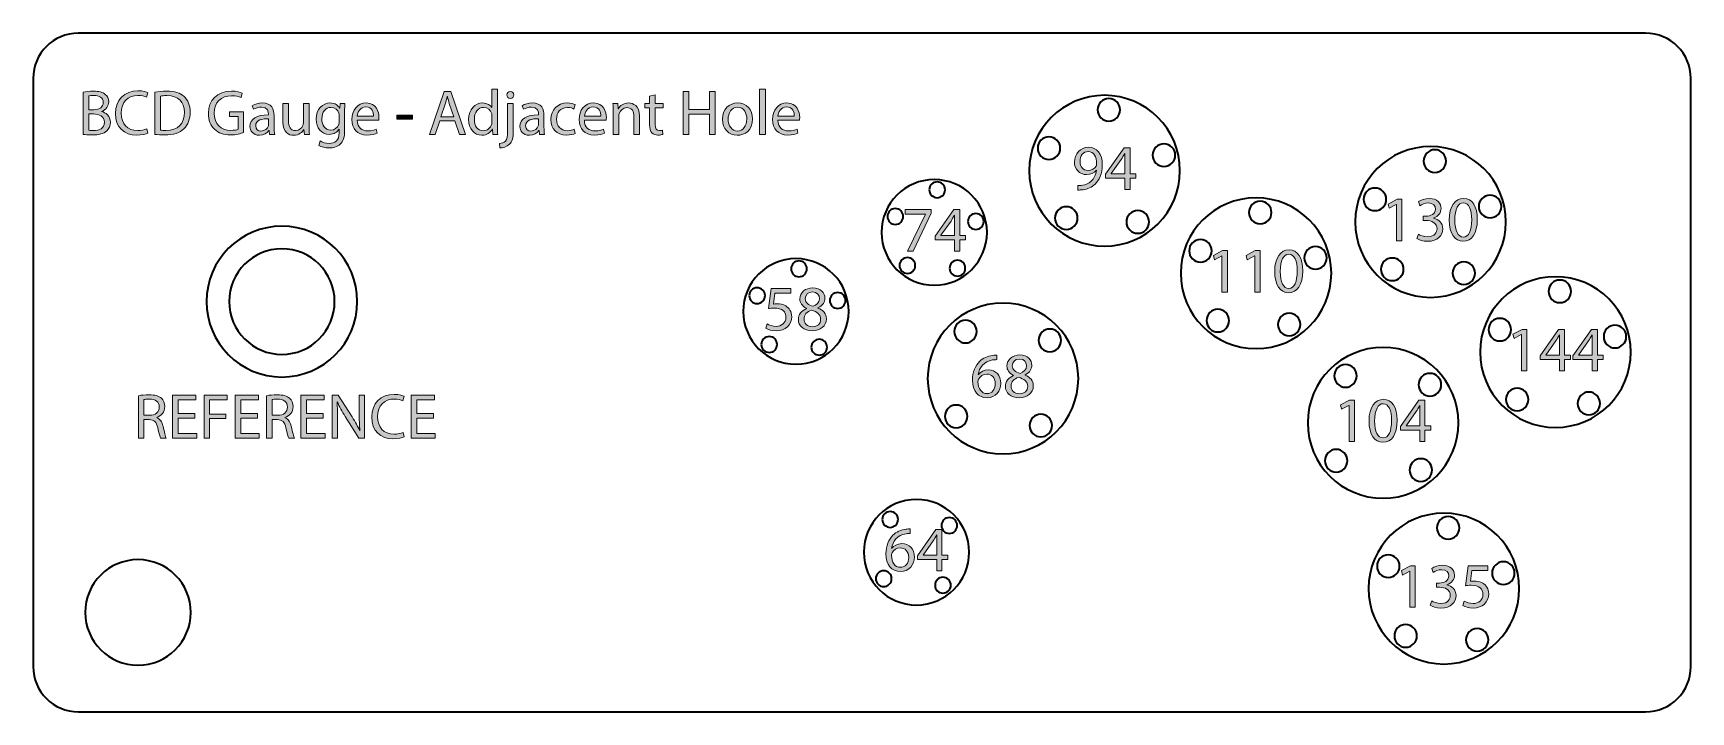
# Model space of a CAD drawing. Header units: millimetres. Extents: x 26 to 136, y -129 to -84.
import ezdxf

# ---------------------------------------------------------------- set-up
doc = ezdxf.new("R2010")
doc.units = ezdxf.units.MM
doc.header["$MEASUREMENT"] = 0
doc.layers.add('Layer 1', color=7, linetype='Continuous')

# ---------------------------------------------------------------- blocks, each defined once
blk = doc.blocks.new('block 2')
at = {"layer": 'Layer 1', "color": 250, "lineweight": 35}
for points in [[(112.01, -99.84), (112.01, -102.61), (109.77, -104.84), (107.01, -104.84), (104.25, -104.84), (102.01, -102.61), (102.01, -99.84), (102.01, -97.08), (104.25, -94.84), (107.01, -94.84), (109.77, -94.84), (112.01, -97.08), (112.01, -99.84)], [(106.54, -95.81), (106.54, -95.4), (106.88, -95.06), (107.29, -95.06), (107.71, -95.06), (108.04, -95.4), (108.04, -95.81), (108.04, -96.23), (107.71, -96.56), (107.29, -96.56), (106.88, -96.56), (106.54, -96.23), (106.54, -95.81)], [(102.57, -98.35), (102.57, -97.94), (102.9, -97.6), (103.32, -97.6), (103.73, -97.6), (104.07, -97.94), (104.07, -98.35), (104.07, -98.76), (103.73, -99.1), (103.32, -99.1), (102.9, -99.1), (102.57, -98.76), (102.57, -98.35)], [(110.2, -98.82), (110.2, -98.4), (110.54, -98.07), (110.95, -98.07), (111.37, -98.07), (111.7, -98.4), (111.7, -98.82), (111.7, -99.23), (111.37, -99.57), (110.95, -99.57), (110.54, -99.57), (110.2, -99.23), (110.2, -98.82)], [(103.72, -102.98), (103.72, -102.57), (104.06, -102.23), (104.47, -102.23), (104.88, -102.23), (105.22, -102.57), (105.22, -102.98), (105.22, -103.4), (104.88, -103.73), (104.47, -103.73), (104.06, -103.73), (103.72, -103.4), (103.72, -102.98)], [(108.46, -103.24), (108.46, -102.83), (108.8, -102.49), (109.21, -102.49), (109.63, -102.49), (109.96, -102.83), (109.96, -103.24), (109.96, -103.66), (109.63, -103.99), (109.21, -103.99), (108.8, -103.99), (108.46, -103.66), (108.46, -103.24)]]:
    blk.add_open_spline(points, degree=3, knots=[0, 0, 0, 0, 1, 1, 1, 2, 2, 2, 3, 3, 3, 4, 4, 4, 4], dxfattribs=at)
blk = doc.blocks.new('block 3')
at = {"layer": 'Layer 1', "color": 250, "lineweight": 35}
for points in [[(101.96, -93.04), (101.96, -95.8), (99.72, -98.04), (96.96, -98.04), (94.2, -98.04), (91.96, -95.8), (91.96, -93.04), (91.96, -90.27), (94.2, -88.04), (96.96, -88.04), (99.72, -88.04), (101.96, -90.27), (101.96, -93.04)], [(96.49, -89), (96.49, -88.59), (96.83, -88.25), (97.24, -88.25), (97.66, -88.25), (97.99, -88.59), (97.99, -89), (97.99, -89.42), (97.66, -89.75), (97.24, -89.75), (96.83, -89.75), (96.49, -89.42), (96.49, -89)], [(92.52, -91.54), (92.52, -91.13), (92.85, -90.79), (93.27, -90.79), (93.68, -90.79), (94.02, -91.13), (94.02, -91.54), (94.02, -91.96), (93.68, -92.29), (93.27, -92.29), (92.85, -92.29), (92.52, -91.96), (92.52, -91.54)], [(100.15, -92.01), (100.15, -91.59), (100.49, -91.26), (100.9, -91.26), (101.32, -91.26), (101.65, -91.59), (101.65, -92.01), (101.65, -92.42), (101.32, -92.76), (100.9, -92.76), (100.49, -92.76), (100.15, -92.42), (100.15, -92.01)], [(93.67, -96.18), (93.67, -95.76), (94.01, -95.43), (94.42, -95.43), (94.83, -95.43), (95.17, -95.76), (95.17, -96.18), (95.17, -96.59), (94.83, -96.93), (94.42, -96.93), (94.01, -96.93), (93.67, -96.59), (93.67, -96.18)], [(98.41, -96.44), (98.41, -96.02), (98.75, -95.69), (99.16, -95.69), (99.58, -95.69), (99.91, -96.02), (99.91, -96.44), (99.91, -96.85), (99.58, -97.19), (99.16, -97.19), (98.75, -97.19), (98.41, -96.85), (98.41, -96.44)]]:
    blk.add_open_spline(points, degree=3, knots=[0, 0, 0, 0, 1, 1, 1, 2, 2, 2, 3, 3, 3, 4, 4, 4, 4], dxfattribs=at)
blk = doc.blocks.new('block 4')
at = {"layer": 'Layer 1', "color": 250, "lineweight": 35}
for points in [[(123.59, -96.44), (123.59, -99.2), (121.35, -101.44), (118.59, -101.44), (115.83, -101.44), (113.59, -99.2), (113.59, -96.44), (113.59, -93.67), (115.83, -91.44), (118.59, -91.44), (121.35, -91.44), (123.59, -93.67), (123.59, -96.44)], [(118.13, -92.4), (118.13, -91.99), (118.46, -91.65), (118.88, -91.65), (119.29, -91.65), (119.63, -91.99), (119.63, -92.4), (119.63, -92.82), (119.29, -93.15), (118.88, -93.15), (118.46, -93.15), (118.13, -92.82), (118.13, -92.4)], [(114.15, -94.94), (114.15, -94.53), (114.49, -94.19), (114.9, -94.19), (115.32, -94.19), (115.65, -94.53), (115.65, -94.94), (115.65, -95.36), (115.32, -95.69), (114.9, -95.69), (114.49, -95.69), (114.15, -95.36), (114.15, -94.94)], [(121.79, -95.41), (121.79, -94.99), (122.12, -94.66), (122.54, -94.66), (122.95, -94.66), (123.29, -94.99), (123.29, -95.41), (123.29, -95.82), (122.95, -96.16), (122.54, -96.16), (122.12, -96.16), (121.79, -95.82), (121.79, -95.41)], [(115.3, -99.58), (115.3, -99.16), (115.64, -98.83), (116.05, -98.83), (116.47, -98.83), (116.8, -99.16), (116.8, -99.58), (116.8, -99.99), (116.47, -100.33), (116.05, -100.33), (115.64, -100.33), (115.3, -99.99), (115.3, -99.58)], [(120.05, -99.84), (120.05, -99.42), (120.38, -99.09), (120.8, -99.09), (121.21, -99.09), (121.55, -99.42), (121.55, -99.84), (121.55, -100.25), (121.21, -100.59), (120.8, -100.59), (120.38, -100.59), (120.05, -100.25), (120.05, -99.84)]]:
    blk.add_open_spline(points, degree=3, knots=[0, 0, 0, 0, 1, 1, 1, 2, 2, 2, 3, 3, 3, 4, 4, 4, 4], dxfattribs=at)
blk = doc.blocks.new('block 5')
at = {"layer": 'Layer 1', "color": 250, "lineweight": 35}
for points in [[(131.88, -105.07), (131.88, -107.83), (129.64, -110.07), (126.88, -110.07), (124.12, -110.07), (121.88, -107.83), (121.88, -105.07), (121.88, -102.31), (124.12, -100.07), (126.88, -100.07), (129.64, -100.07), (131.88, -102.31), (131.88, -105.07)], [(126.42, -101.04), (126.42, -100.63), (126.75, -100.29), (127.17, -100.29), (127.58, -100.29), (127.92, -100.63), (127.92, -101.04), (127.92, -101.46), (127.58, -101.79), (127.17, -101.79), (126.75, -101.79), (126.42, -101.46), (126.42, -101.04)], [(122.44, -103.58), (122.44, -103.16), (122.78, -102.83), (123.19, -102.83), (123.61, -102.83), (123.94, -103.16), (123.94, -103.58), (123.94, -103.99), (123.61, -104.33), (123.19, -104.33), (122.78, -104.33), (122.44, -103.99), (122.44, -103.58)], [(130.08, -104.04), (130.08, -103.63), (130.41, -103.29), (130.83, -103.29), (131.24, -103.29), (131.58, -103.63), (131.58, -104.04), (131.58, -104.46), (131.24, -104.79), (130.83, -104.79), (130.41, -104.79), (130.08, -104.46), (130.08, -104.04)], [(123.59, -108.21), (123.59, -107.8), (123.93, -107.46), (124.34, -107.46), (124.76, -107.46), (125.09, -107.8), (125.09, -108.21), (125.09, -108.63), (124.76, -108.96), (124.34, -108.96), (123.93, -108.96), (123.59, -108.63), (123.59, -108.21)], [(128.34, -108.47), (128.34, -108.06), (128.67, -107.72), (129.09, -107.72), (129.5, -107.72), (129.84, -108.06), (129.84, -108.47), (129.84, -108.89), (129.5, -109.22), (129.09, -109.22), (128.67, -109.22), (128.34, -108.89), (128.34, -108.47)]]:
    blk.add_open_spline(points, degree=3, knots=[0, 0, 0, 0, 1, 1, 1, 2, 2, 2, 3, 3, 3, 4, 4, 4, 4], dxfattribs=at)
blk = doc.blocks.new('block 6')
at = {"layer": 'Layer 1', "color": 250, "lineweight": 35}
for points in [[(120.44, -109.76), (120.44, -112.52), (118.2, -114.76), (115.44, -114.76), (112.68, -114.76), (110.44, -112.52), (110.44, -109.76), (110.44, -106.99), (112.68, -104.76), (115.44, -104.76), (118.2, -104.76), (120.44, -106.99), (120.44, -109.76)], [(112.2, -106.65), (112.2, -106.24), (112.54, -105.9), (112.95, -105.9), (113.37, -105.9), (113.7, -106.24), (113.7, -106.65), (113.7, -107.06), (113.37, -107.4), (112.95, -107.4), (112.54, -107.4), (112.2, -107.06), (112.2, -106.65)], [(117.8, -107.23), (117.8, -106.81), (118.14, -106.48), (118.55, -106.48), (118.97, -106.48), (119.3, -106.81), (119.3, -107.23), (119.3, -107.64), (118.97, -107.98), (118.55, -107.98), (118.14, -107.98), (117.8, -107.64), (117.8, -107.23)], [(111.58, -112.27), (111.58, -111.86), (111.92, -111.52), (112.33, -111.52), (112.75, -111.52), (113.08, -111.86), (113.08, -112.27), (113.08, -112.68), (112.75, -113.02), (112.33, -113.02), (111.92, -113.02), (111.58, -112.68), (111.58, -112.27)], [(117.2, -112.89), (117.2, -112.47), (117.53, -112.14), (117.95, -112.14), (118.36, -112.14), (118.7, -112.47), (118.7, -112.89), (118.7, -113.3), (118.36, -113.64), (117.95, -113.64), (117.53, -113.64), (117.2, -113.3), (117.2, -112.89)]]:
    blk.add_open_spline(points, degree=3, knots=[0, 0, 0, 0, 1, 1, 1, 2, 2, 2, 3, 3, 3, 4, 4, 4, 4], dxfattribs=at)
blk = doc.blocks.new('block 7')
at = {"layer": 'Layer 1', "color": 250, "lineweight": 35}
for points in [[(95.22, -106.82), (95.22, -109.58), (92.98, -111.82), (90.22, -111.82), (87.46, -111.82), (85.22, -109.58), (85.22, -106.82), (85.22, -104.05), (87.46, -101.82), (90.22, -101.82), (92.98, -101.82), (95.22, -104.05), (95.22, -106.82)], [(86.98, -103.71), (86.98, -103.29), (87.32, -102.96), (87.73, -102.96), (88.15, -102.96), (88.48, -103.29), (88.48, -103.71), (88.48, -104.12), (88.15, -104.46), (87.73, -104.46), (87.32, -104.46), (86.98, -104.12), (86.98, -103.71)], [(92.58, -104.29), (92.58, -103.87), (92.92, -103.54), (93.33, -103.54), (93.75, -103.54), (94.08, -103.87), (94.08, -104.29), (94.08, -104.7), (93.75, -105.04), (93.33, -105.04), (92.92, -105.04), (92.58, -104.7), (92.58, -104.29)], [(86.36, -109.33), (86.36, -108.91), (86.7, -108.58), (87.11, -108.58), (87.53, -108.58), (87.86, -108.91), (87.86, -109.33), (87.86, -109.74), (87.53, -110.08), (87.11, -110.08), (86.7, -110.08), (86.36, -109.74), (86.36, -109.33)], [(91.98, -109.94), (91.98, -109.53), (92.31, -109.19), (92.73, -109.19), (93.14, -109.19), (93.48, -109.53), (93.48, -109.94), (93.48, -110.36), (93.14, -110.69), (92.73, -110.69), (92.31, -110.69), (91.98, -110.36), (91.98, -109.94)]]:
    blk.add_open_spline(points, degree=3, knots=[0, 0, 0, 0, 1, 1, 1, 2, 2, 2, 3, 3, 3, 4, 4, 4, 4], dxfattribs=at)
blk = doc.blocks.new('block 8')
at = {"layer": 'Layer 1'}
h = blk.add_hatch(color=250, dxfattribs=at)
h.dxf.hatch_style = 2
edge = h.paths.add_edge_path()
edge.add_spline(control_points=[(32.85, -107.96), (33.03, -107.92), (33.3, -107.9), (33.55, -107.9), (33.95, -107.9), (34.2, -107.97), (34.38, -108.13), (34.52, -108.26), (34.6, -108.45), (34.6, -108.67), (34.6, -109.05), (34.36, -109.3), (34.06, -109.4), (34.06, -109.4), (34.06, -109.41), (34.06, -109.41), (34.28, -109.49), (34.42, -109.69), (34.48, -109.99), (34.58, -110.39), (34.64, -110.66), (34.7, -110.77), (34.7, -110.77), (34.32, -110.77), (34.32, -110.77), (34.28, -110.69), (34.21, -110.45), (34.13, -110.09), (34.05, -109.7), (33.89, -109.55), (33.56, -109.54), (33.56, -109.54), (33.21, -109.54), (33.21, -109.54), (33.21, -109.54), (33.21, -110.77), (33.21, -110.77), (33.21, -110.77), (32.85, -110.77), (32.85, -110.77), (32.85, -110.77), (32.85, -107.96), (32.85, -107.96)], knot_values=[0, 0, 0, 0, 1, 1, 1, 2, 2, 2, 3, 3, 3, 4, 4, 4, 5, 5, 5, 6, 6, 6, 7, 7, 7, 8, 8, 8, 9, 9, 9, 10, 10, 10, 11, 11, 11, 12, 12, 12, 13, 13, 13, 14, 14, 14, 14], degree=3, periodic=1)
edge = h.paths.add_edge_path()
edge.add_spline(control_points=[(33.21, -109.26), (33.21, -109.26), (33.59, -109.26), (33.59, -109.26), (33.98, -109.26), (34.23, -109.04), (34.23, -108.72), (34.23, -108.35), (33.97, -108.19), (33.58, -108.18), (33.4, -108.18), (33.27, -108.2), (33.21, -108.22), (33.21, -108.22), (33.21, -109.26), (33.21, -109.26)], knot_values=[0, 0, 0, 0, 1, 1, 1, 2, 2, 2, 3, 3, 3, 4, 4, 4, 5, 5, 5, 5], degree=3, periodic=1)
h = blk.add_hatch(color=250, dxfattribs=at)
h.dxf.hatch_style = 2
h.paths.add_polyline_path([(36.6, -109.44), (35.49, -109.44), (35.49, -110.46), (36.73, -110.46), (36.73, -110.77), (35.12, -110.77), (35.12, -107.92), (36.66, -107.92), (36.66, -108.23), (35.49, -108.23), (35.49, -109.13), (36.6, -109.13)])
h = blk.add_hatch(color=250, dxfattribs=at)
h.dxf.hatch_style = 2
h.paths.add_polyline_path([(37.21, -107.92), (38.74, -107.92), (38.74, -108.23), (37.57, -108.23), (37.57, -109.18), (38.65, -109.18), (38.65, -109.48), (37.57, -109.48), (37.57, -110.77), (37.21, -110.77)])
h = blk.add_hatch(color=250, dxfattribs=at)
h.dxf.hatch_style = 2
h.paths.add_polyline_path([(40.74, -109.44), (39.64, -109.44), (39.64, -110.46), (40.87, -110.46), (40.87, -110.77), (39.27, -110.77), (39.27, -107.92), (40.81, -107.92), (40.81, -108.23), (39.64, -108.23), (39.64, -109.13), (40.74, -109.13)])
h = blk.add_hatch(color=250, dxfattribs=at)
h.dxf.hatch_style = 2
edge = h.paths.add_edge_path()
edge.add_spline(control_points=[(41.35, -107.96), (41.54, -107.92), (41.8, -107.9), (42.06, -107.9), (42.45, -107.9), (42.7, -107.97), (42.88, -108.13), (43.03, -108.26), (43.11, -108.45), (43.11, -108.67), (43.11, -109.05), (42.87, -109.3), (42.57, -109.4), (42.57, -109.4), (42.57, -109.41), (42.57, -109.41), (42.79, -109.49), (42.92, -109.69), (42.99, -109.99), (43.08, -110.39), (43.15, -110.66), (43.21, -110.77), (43.21, -110.77), (42.83, -110.77), (42.83, -110.77), (42.78, -110.69), (42.72, -110.45), (42.64, -110.09), (42.55, -109.7), (42.4, -109.55), (42.07, -109.54), (42.07, -109.54), (41.72, -109.54), (41.72, -109.54), (41.72, -109.54), (41.72, -110.77), (41.72, -110.77), (41.72, -110.77), (41.35, -110.77), (41.35, -110.77), (41.35, -110.77), (41.35, -107.96), (41.35, -107.96)], knot_values=[0, 0, 0, 0, 1, 1, 1, 2, 2, 2, 3, 3, 3, 4, 4, 4, 5, 5, 5, 6, 6, 6, 7, 7, 7, 8, 8, 8, 9, 9, 9, 10, 10, 10, 11, 11, 11, 12, 12, 12, 13, 13, 13, 14, 14, 14, 14], degree=3, periodic=1)
edge = h.paths.add_edge_path()
edge.add_spline(control_points=[(41.72, -109.26), (41.72, -109.26), (42.1, -109.26), (42.1, -109.26), (42.49, -109.26), (42.74, -109.04), (42.74, -108.72), (42.74, -108.35), (42.47, -108.19), (42.08, -108.18), (41.9, -108.18), (41.78, -108.2), (41.72, -108.22), (41.72, -108.22), (41.72, -109.26), (41.72, -109.26)], knot_values=[0, 0, 0, 0, 1, 1, 1, 2, 2, 2, 3, 3, 3, 4, 4, 4, 5, 5, 5, 5], degree=3, periodic=1)
h = blk.add_hatch(color=250, dxfattribs=at)
h.dxf.hatch_style = 2
h.paths.add_polyline_path([(45.1, -109.44), (44, -109.44), (44, -110.46), (45.23, -110.46), (45.23, -110.77), (43.63, -110.77), (43.63, -107.92), (45.17, -107.92), (45.17, -108.23), (44, -108.23), (44, -109.13), (45.1, -109.13)])
h = blk.add_hatch(color=250, dxfattribs=at)
h.dxf.hatch_style = 2
edge = h.paths.add_edge_path()
edge.add_spline(control_points=[(45.71, -110.77), (45.71, -110.77), (45.71, -107.92), (45.71, -107.92), (45.71, -107.92), (46.11, -107.92), (46.11, -107.92), (46.11, -107.92), (47.03, -109.36), (47.03, -109.36), (47.24, -109.7), (47.4, -110), (47.54, -110.29), (47.54, -110.29), (47.55, -110.29), (47.55, -110.29), (47.51, -109.91), (47.5, -109.56), (47.5, -109.11), (47.5, -109.11), (47.5, -107.92), (47.5, -107.92), (47.5, -107.92), (47.85, -107.92), (47.85, -107.92), (47.85, -107.92), (47.85, -110.77), (47.85, -110.77), (47.85, -110.77), (47.48, -110.77), (47.48, -110.77), (47.48, -110.77), (46.57, -109.33), (46.57, -109.33), (46.37, -109.01), (46.18, -108.68), (46.04, -108.37), (46.04, -108.37), (46.03, -108.38), (46.03, -108.38), (46.05, -108.74), (46.06, -109.08), (46.06, -109.55), (46.06, -109.55), (46.06, -110.77), (46.06, -110.77), (46.06, -110.77), (45.71, -110.77), (45.71, -110.77)], knot_values=[0, 0, 0, 0, 1, 1, 1, 2, 2, 2, 3, 3, 3, 4, 4, 4, 5, 5, 5, 6, 6, 6, 7, 7, 7, 8, 8, 8, 9, 9, 9, 10, 10, 10, 11, 11, 11, 12, 12, 12, 13, 13, 13, 14, 14, 14, 15, 15, 15, 16, 16, 16, 16], degree=3, periodic=1)
h = blk.add_hatch(color=250, dxfattribs=at)
h.dxf.hatch_style = 2
edge = h.paths.add_edge_path()
edge.add_spline(control_points=[(50.49, -110.68), (50.35, -110.75), (50.08, -110.82), (49.74, -110.82), (48.93, -110.82), (48.33, -110.31), (48.33, -109.37), (48.33, -108.48), (48.93, -107.87), (49.82, -107.87), (50.17, -107.87), (50.4, -107.95), (50.49, -108), (50.49, -108), (50.4, -108.3), (50.4, -108.3), (50.26, -108.23), (50.07, -108.18), (49.83, -108.18), (49.16, -108.18), (48.72, -108.61), (48.72, -109.36), (48.72, -110.06), (49.12, -110.51), (49.81, -110.51), (50.04, -110.51), (50.26, -110.46), (50.41, -110.39), (50.41, -110.39), (50.49, -110.68), (50.49, -110.68)], knot_values=[0, 0, 0, 0, 1, 1, 1, 2, 2, 2, 3, 3, 3, 4, 4, 4, 5, 5, 5, 6, 6, 6, 7, 7, 7, 8, 8, 8, 9, 9, 9, 10, 10, 10, 10], degree=3, periodic=1)
h = blk.add_hatch(color=250, dxfattribs=at)
h.dxf.hatch_style = 2
h.paths.add_polyline_path([(52.43, -109.44), (51.32, -109.44), (51.32, -110.46), (52.55, -110.46), (52.55, -110.77), (50.95, -110.77), (50.95, -107.92), (52.49, -107.92), (52.49, -108.23), (51.32, -108.23), (51.32, -109.13), (52.43, -109.13)])
at = {"layer": 'Layer 1', "lineweight": 0}
for points in [[(36.6, -109.44), (35.49, -109.44), (35.49, -110.46), (36.73, -110.46), (36.73, -110.77), (35.12, -110.77), (35.12, -107.92), (36.66, -107.92), (36.66, -108.23), (35.49, -108.23), (35.49, -109.13), (36.6, -109.13), (36.6, -109.44)], [(37.21, -107.92), (38.74, -107.92), (38.74, -108.23), (37.57, -108.23), (37.57, -109.18), (38.65, -109.18), (38.65, -109.48), (37.57, -109.48), (37.57, -110.77), (37.21, -110.77), (37.21, -107.92)], [(40.74, -109.44), (39.64, -109.44), (39.64, -110.46), (40.87, -110.46), (40.87, -110.77), (39.27, -110.77), (39.27, -107.92), (40.81, -107.92), (40.81, -108.23), (39.64, -108.23), (39.64, -109.13), (40.74, -109.13), (40.74, -109.44)], [(45.1, -109.44), (44, -109.44), (44, -110.46), (45.23, -110.46), (45.23, -110.77), (43.63, -110.77), (43.63, -107.92), (45.17, -107.92), (45.17, -108.23), (44, -108.23), (44, -109.13), (45.1, -109.13), (45.1, -109.44)], [(52.43, -109.44), (51.32, -109.44), (51.32, -110.46), (52.55, -110.46), (52.55, -110.77), (50.95, -110.77), (50.95, -107.92), (52.49, -107.92), (52.49, -108.23), (51.32, -108.23), (51.32, -109.13), (52.43, -109.13), (52.43, -109.44)]]:
    blk.add_lwpolyline(points, dxfattribs=at)
for points, knots in [([(32.85, -107.96), (33.03, -107.92), (33.3, -107.9), (33.55, -107.9), (33.95, -107.9), (34.2, -107.97), (34.38, -108.13), (34.52, -108.26), (34.6, -108.45), (34.6, -108.67), (34.6, -109.05), (34.36, -109.3), (34.06, -109.4), (34.06, -109.4), (34.06, -109.41), (34.06, -109.41), (34.28, -109.49), (34.42, -109.69), (34.48, -109.99), (34.58, -110.39), (34.64, -110.66), (34.7, -110.77), (34.7, -110.77), (34.32, -110.77), (34.32, -110.77), (34.28, -110.69), (34.21, -110.45), (34.13, -110.09), (34.05, -109.7), (33.89, -109.55), (33.56, -109.54), (33.56, -109.54), (33.21, -109.54), (33.21, -109.54), (33.21, -109.54), (33.21, -110.77), (33.21, -110.77), (33.21, -110.77), (32.85, -110.77), (32.85, -110.77), (32.85, -110.77), (32.85, -107.96), (32.85, -107.96)], [0, 0, 0, 0, 1, 1, 1, 2, 2, 2, 3, 3, 3, 4, 4, 4, 5, 5, 5, 6, 6, 6, 7, 7, 7, 8, 8, 8, 9, 9, 9, 10, 10, 10, 11, 11, 11, 12, 12, 12, 13, 13, 13, 14, 14, 14, 14]), ([(33.21, -109.26), (33.21, -109.26), (33.59, -109.26), (33.59, -109.26), (33.98, -109.26), (34.23, -109.04), (34.23, -108.72), (34.23, -108.35), (33.97, -108.19), (33.58, -108.18), (33.4, -108.18), (33.27, -108.2), (33.21, -108.22), (33.21, -108.22), (33.21, -109.26), (33.21, -109.26)], [0, 0, 0, 0, 1, 1, 1, 2, 2, 2, 3, 3, 3, 4, 4, 4, 5, 5, 5, 5]), ([(41.35, -107.96), (41.54, -107.92), (41.8, -107.9), (42.06, -107.9), (42.45, -107.9), (42.7, -107.97), (42.88, -108.13), (43.03, -108.26), (43.11, -108.45), (43.11, -108.67), (43.11, -109.05), (42.87, -109.3), (42.57, -109.4), (42.57, -109.4), (42.57, -109.41), (42.57, -109.41), (42.79, -109.49), (42.92, -109.69), (42.99, -109.99), (43.08, -110.39), (43.15, -110.66), (43.21, -110.77), (43.21, -110.77), (42.83, -110.77), (42.83, -110.77), (42.78, -110.69), (42.72, -110.45), (42.64, -110.09), (42.55, -109.7), (42.4, -109.55), (42.07, -109.54), (42.07, -109.54), (41.72, -109.54), (41.72, -109.54), (41.72, -109.54), (41.72, -110.77), (41.72, -110.77), (41.72, -110.77), (41.35, -110.77), (41.35, -110.77), (41.35, -110.77), (41.35, -107.96), (41.35, -107.96)], [0, 0, 0, 0, 1, 1, 1, 2, 2, 2, 3, 3, 3, 4, 4, 4, 5, 5, 5, 6, 6, 6, 7, 7, 7, 8, 8, 8, 9, 9, 9, 10, 10, 10, 11, 11, 11, 12, 12, 12, 13, 13, 13, 14, 14, 14, 14]), ([(41.72, -109.26), (41.72, -109.26), (42.1, -109.26), (42.1, -109.26), (42.49, -109.26), (42.74, -109.04), (42.74, -108.72), (42.74, -108.35), (42.47, -108.19), (42.08, -108.18), (41.9, -108.18), (41.78, -108.2), (41.72, -108.22), (41.72, -108.22), (41.72, -109.26), (41.72, -109.26)], [0, 0, 0, 0, 1, 1, 1, 2, 2, 2, 3, 3, 3, 4, 4, 4, 5, 5, 5, 5]), ([(45.71, -110.77), (45.71, -110.77), (45.71, -107.92), (45.71, -107.92), (45.71, -107.92), (46.11, -107.92), (46.11, -107.92), (46.11, -107.92), (47.03, -109.36), (47.03, -109.36), (47.24, -109.7), (47.4, -110), (47.54, -110.29), (47.54, -110.29), (47.55, -110.29), (47.55, -110.29), (47.51, -109.91), (47.5, -109.56), (47.5, -109.11), (47.5, -109.11), (47.5, -107.92), (47.5, -107.92), (47.5, -107.92), (47.85, -107.92), (47.85, -107.92), (47.85, -107.92), (47.85, -110.77), (47.85, -110.77), (47.85, -110.77), (47.48, -110.77), (47.48, -110.77), (47.48, -110.77), (46.57, -109.33), (46.57, -109.33), (46.37, -109.01), (46.18, -108.68), (46.04, -108.37), (46.04, -108.37), (46.03, -108.38), (46.03, -108.38), (46.05, -108.74), (46.06, -109.08), (46.06, -109.55), (46.06, -109.55), (46.06, -110.77), (46.06, -110.77), (46.06, -110.77), (45.71, -110.77), (45.71, -110.77)], [0, 0, 0, 0, 1, 1, 1, 2, 2, 2, 3, 3, 3, 4, 4, 4, 5, 5, 5, 6, 6, 6, 7, 7, 7, 8, 8, 8, 9, 9, 9, 10, 10, 10, 11, 11, 11, 12, 12, 12, 13, 13, 13, 14, 14, 14, 15, 15, 15, 16, 16, 16, 16]), ([(50.49, -110.68), (50.35, -110.75), (50.08, -110.82), (49.74, -110.82), (48.93, -110.82), (48.33, -110.31), (48.33, -109.37), (48.33, -108.48), (48.93, -107.87), (49.82, -107.87), (50.17, -107.87), (50.4, -107.95), (50.49, -108), (50.49, -108), (50.4, -108.3), (50.4, -108.3), (50.26, -108.23), (50.07, -108.18), (49.83, -108.18), (49.16, -108.18), (48.72, -108.61), (48.72, -109.36), (48.72, -110.06), (49.12, -110.51), (49.81, -110.51), (50.04, -110.51), (50.26, -110.46), (50.41, -110.39), (50.41, -110.39), (50.49, -110.68), (50.49, -110.68)], [0, 0, 0, 0, 1, 1, 1, 2, 2, 2, 3, 3, 3, 4, 4, 4, 5, 5, 5, 6, 6, 6, 7, 7, 7, 8, 8, 8, 9, 9, 9, 10, 10, 10, 10])]:
    blk.add_open_spline(points, degree=3, knots=knots, dxfattribs=at)
blk = doc.blocks.new('block 9')
at = {"layer": 'Layer 1', "color": 250, "lineweight": 35}
for points in [[(87.98, -118.34), (87.98, -120.27), (86.41, -121.84), (84.48, -121.84), (82.54, -121.84), (80.98, -120.27), (80.98, -118.34), (80.98, -116.4), (82.54, -114.84), (84.48, -114.84), (86.41, -114.84), (87.98, -116.4), (87.98, -118.34)], [(82.21, -116.16), (82.21, -115.87), (82.44, -115.64), (82.73, -115.64), (83.02, -115.64), (83.26, -115.87), (83.26, -116.16), (83.26, -116.45), (83.02, -116.69), (82.73, -116.69), (82.44, -116.69), (82.21, -116.45), (82.21, -116.16)], [(86.13, -116.57), (86.13, -116.28), (86.37, -116.04), (86.66, -116.04), (86.95, -116.04), (87.18, -116.28), (87.18, -116.57), (87.18, -116.86), (86.95, -117.09), (86.66, -117.09), (86.37, -117.09), (86.13, -116.86), (86.13, -116.57)], [(81.78, -120.09), (81.78, -119.8), (82.01, -119.57), (82.3, -119.57), (82.59, -119.57), (82.83, -119.8), (82.83, -120.09), (82.83, -120.38), (82.59, -120.62), (82.3, -120.62), (82.01, -120.62), (81.78, -120.38), (81.78, -120.09)], [(85.71, -120.53), (85.71, -120.24), (85.94, -120), (86.23, -120), (86.52, -120), (86.76, -120.24), (86.76, -120.53), (86.76, -120.82), (86.52, -121.05), (86.23, -121.05), (85.94, -121.05), (85.71, -120.82), (85.71, -120.53)]]:
    blk.add_open_spline(points, degree=3, knots=[0, 0, 0, 0, 1, 1, 1, 2, 2, 2, 3, 3, 3, 4, 4, 4, 4], dxfattribs=at)
blk = doc.blocks.new('block 10')
at = {"layer": 'Layer 1', "color": 250, "lineweight": 35}
for points in [[(79.98, -102.37), (79.98, -104.3), (78.42, -105.87), (76.48, -105.87), (74.55, -105.87), (72.98, -104.3), (72.98, -102.37), (72.98, -100.44), (74.55, -98.87), (76.48, -98.87), (78.42, -98.87), (79.98, -100.44), (79.98, -102.37)], [(76.16, -99.55), (76.16, -99.26), (76.39, -99.02), (76.68, -99.02), (76.97, -99.02), (77.21, -99.26), (77.21, -99.55), (77.21, -99.84), (76.97, -100.07), (76.68, -100.07), (76.39, -100.07), (76.16, -99.84), (76.16, -99.55)], [(73.38, -101.32), (73.38, -101.03), (73.61, -100.8), (73.9, -100.8), (74.19, -100.8), (74.43, -101.03), (74.43, -101.32), (74.43, -101.61), (74.19, -101.85), (73.9, -101.85), (73.61, -101.85), (73.38, -101.61), (73.38, -101.32)], [(78.72, -101.65), (78.72, -101.36), (78.96, -101.12), (79.25, -101.12), (79.54, -101.12), (79.77, -101.36), (79.77, -101.65), (79.77, -101.94), (79.54, -102.17), (79.25, -102.17), (78.96, -102.17), (78.72, -101.94), (78.72, -101.65)], [(74.18, -104.57), (74.18, -104.28), (74.42, -104.04), (74.71, -104.04), (75, -104.04), (75.23, -104.28), (75.23, -104.57), (75.23, -104.86), (75, -105.09), (74.71, -105.09), (74.42, -105.09), (74.18, -104.86), (74.18, -104.57)], [(77.5, -104.75), (77.5, -104.46), (77.74, -104.22), (78.03, -104.22), (78.32, -104.22), (78.55, -104.46), (78.55, -104.75), (78.55, -105.04), (78.32, -105.27), (78.03, -105.27), (77.74, -105.27), (77.5, -105.04), (77.5, -104.75)]]:
    blk.add_open_spline(points, degree=3, knots=[0, 0, 0, 0, 1, 1, 1, 2, 2, 2, 3, 3, 3, 4, 4, 4, 4], dxfattribs=at)
blk = doc.blocks.new('block 11')
at = {"layer": 'Layer 1', "color": 250, "lineweight": 35}
for points in [[(89.16, -97.13), (89.16, -99.06), (87.59, -100.63), (85.66, -100.63), (83.72, -100.63), (82.16, -99.06), (82.16, -97.13), (82.16, -95.19), (83.72, -93.63), (85.66, -93.63), (87.59, -93.63), (89.16, -95.19), (89.16, -97.13)], [(85.33, -94.3), (85.33, -94.01), (85.56, -93.78), (85.85, -93.78), (86.14, -93.78), (86.38, -94.01), (86.38, -94.3), (86.38, -94.59), (86.14, -94.83), (85.85, -94.83), (85.56, -94.83), (85.33, -94.59), (85.33, -94.3)], [(82.55, -96.08), (82.55, -95.79), (82.78, -95.55), (83.07, -95.55), (83.36, -95.55), (83.6, -95.79), (83.6, -96.08), (83.6, -96.37), (83.36, -96.6), (83.07, -96.6), (82.78, -96.6), (82.55, -96.37), (82.55, -96.08)], [(87.89, -96.41), (87.89, -96.12), (88.13, -95.88), (88.42, -95.88), (88.71, -95.88), (88.94, -96.12), (88.94, -96.41), (88.94, -96.7), (88.71, -96.93), (88.42, -96.93), (88.13, -96.93), (87.89, -96.7), (87.89, -96.41)], [(83.35, -99.32), (83.35, -99.03), (83.59, -98.8), (83.88, -98.8), (84.17, -98.8), (84.4, -99.03), (84.4, -99.32), (84.4, -99.61), (84.17, -99.85), (83.88, -99.85), (83.59, -99.85), (83.35, -99.61), (83.35, -99.32)], [(86.67, -99.51), (86.67, -99.22), (86.91, -98.98), (87.2, -98.98), (87.49, -98.98), (87.72, -99.22), (87.72, -99.51), (87.72, -99.8), (87.49, -100.03), (87.2, -100.03), (86.91, -100.03), (86.67, -99.8), (86.67, -99.51)]]:
    blk.add_open_spline(points, degree=3, knots=[0, 0, 0, 0, 1, 1, 1, 2, 2, 2, 3, 3, 3, 4, 4, 4, 4], dxfattribs=at)
blk = doc.blocks.new('block 12')
at = {"layer": 'Layer 1'}
h = blk.add_hatch(color=250, dxfattribs=at)
h.dxf.hatch_style = 2
h.paths.add_polyline_path([(113.18, -108.6), (113.17, -108.6), (112.69, -108.85), (112.62, -108.57), (113.22, -108.25), (113.54, -108.25), (113.54, -111), (113.18, -111)])
h = blk.add_hatch(color=250, dxfattribs=at)
h.dxf.hatch_style = 2
edge = h.paths.add_edge_path()
edge.add_spline(control_points=[(116.37, -109.59), (116.37, -110.53), (116.03, -111.05), (115.42, -111.05), (114.88, -111.05), (114.51, -110.54), (114.51, -109.63), (114.51, -108.71), (114.9, -108.2), (115.46, -108.2), (116.04, -108.2), (116.37, -108.72), (116.37, -109.59)], knot_values=[0, 0, 0, 0, 1, 1, 1, 2, 2, 2, 3, 3, 3, 4, 4, 4, 4], degree=3, periodic=1)
edge = h.paths.add_edge_path()
edge.add_spline(control_points=[(114.88, -109.64), (114.88, -110.35), (115.1, -110.76), (115.44, -110.76), (115.82, -110.76), (116, -110.31), (116, -109.61), (116, -108.93), (115.83, -108.49), (115.44, -108.49), (115.12, -108.49), (114.88, -108.89), (114.88, -109.64)], knot_values=[0, 0, 0, 0, 1, 1, 1, 2, 2, 2, 3, 3, 3, 4, 4, 4, 4], degree=3, periodic=1)
h = blk.add_hatch(color=250, dxfattribs=at)
h.dxf.hatch_style = 2
h.paths.add_polyline_path([(117.87, -111), (117.87, -110.25), (116.59, -110.25), (116.59, -110), (117.82, -108.25), (118.22, -108.25), (118.22, -109.96), (118.6, -109.96), (118.6, -110.25), (118.22, -110.25), (118.22, -111)])
edge = h.paths.add_edge_path()
edge.add_spline(control_points=[(117.87, -109.96), (117.87, -109.96), (117.87, -109.04), (117.87, -109.04), (117.87, -108.9), (117.87, -108.75), (117.88, -108.61), (117.88, -108.61), (117.87, -108.61), (117.87, -108.61), (117.78, -108.77), (117.71, -108.89), (117.64, -109.01), (117.64, -109.01), (116.97, -109.95), (116.97, -109.95), (116.97, -109.95), (116.97, -109.96), (116.97, -109.96), (116.97, -109.96), (117.87, -109.96), (117.87, -109.96)], knot_values=[0, 0, 0, 0, 1, 1, 1, 2, 2, 2, 3, 3, 3, 4, 4, 4, 5, 5, 5, 6, 6, 6, 7, 7, 7, 7], degree=3, periodic=1)
at = {"layer": 'Layer 1', "lineweight": 0}
for points in [[(113.18, -108.6), (113.17, -108.6), (112.69, -108.85), (112.62, -108.57), (113.22, -108.25), (113.54, -108.25), (113.54, -111), (113.18, -111), (113.18, -108.6)], [(117.87, -111), (117.87, -110.25), (116.59, -110.25), (116.59, -110), (117.82, -108.25), (118.22, -108.25), (118.22, -109.96), (118.6, -109.96), (118.6, -110.25), (118.22, -110.25), (118.22, -111), (117.87, -111)]]:
    blk.add_lwpolyline(points, dxfattribs=at)
for points, knots in [([(116.37, -109.59), (116.37, -110.53), (116.03, -111.05), (115.42, -111.05), (114.88, -111.05), (114.51, -110.54), (114.51, -109.63), (114.51, -108.71), (114.9, -108.2), (115.46, -108.2), (116.04, -108.2), (116.37, -108.72), (116.37, -109.59)], [0, 0, 0, 0, 1, 1, 1, 2, 2, 2, 3, 3, 3, 4, 4, 4, 4]), ([(114.88, -109.64), (114.88, -110.35), (115.1, -110.76), (115.44, -110.76), (115.82, -110.76), (116, -110.31), (116, -109.61), (116, -108.93), (115.83, -108.49), (115.44, -108.49), (115.12, -108.49), (114.88, -108.89), (114.88, -109.64)], [0, 0, 0, 0, 1, 1, 1, 2, 2, 2, 3, 3, 3, 4, 4, 4, 4]), ([(117.87, -109.96), (117.87, -109.96), (117.87, -109.04), (117.87, -109.04), (117.87, -108.9), (117.87, -108.75), (117.88, -108.61), (117.88, -108.61), (117.87, -108.61), (117.87, -108.61), (117.78, -108.77), (117.71, -108.89), (117.64, -109.01), (117.64, -109.01), (116.97, -109.95), (116.97, -109.95), (116.97, -109.95), (116.97, -109.96), (116.97, -109.96), (116.97, -109.96), (117.87, -109.96), (117.87, -109.96)], [0, 0, 0, 0, 1, 1, 1, 2, 2, 2, 3, 3, 3, 4, 4, 4, 5, 5, 5, 6, 6, 6, 7, 7, 7, 7])]:
    blk.add_open_spline(points, degree=3, knots=knots, dxfattribs=at)
blk = doc.blocks.new('block 13')
at = {"layer": 'Layer 1'}
h = blk.add_hatch(color=250, dxfattribs=at)
h.dxf.hatch_style = 2
edge = h.paths.add_edge_path()
edge.add_spline(control_points=[(84.06, -117.09), (83.99, -117.09), (83.89, -117.09), (83.79, -117.11), (83.2, -117.2), (82.89, -117.63), (82.83, -118.08), (82.83, -118.08), (82.84, -118.08), (82.84, -118.08), (82.97, -117.91), (83.2, -117.77), (83.51, -117.77), (83.99, -117.77), (84.34, -118.12), (84.34, -118.66), (84.34, -119.16), (83.99, -119.62), (83.42, -119.62), (82.83, -119.62), (82.45, -119.17), (82.45, -118.45), (82.45, -117.91), (82.64, -117.48), (82.91, -117.21), (83.14, -116.99), (83.45, -116.85), (83.79, -116.81), (83.9, -116.79), (84, -116.79), (84.06, -116.79), (84.06, -116.79), (84.06, -117.09), (84.06, -117.09)], knot_values=[0, 0, 0, 0, 1, 1, 1, 2, 2, 2, 3, 3, 3, 4, 4, 4, 5, 5, 5, 6, 6, 6, 7, 7, 7, 8, 8, 8, 9, 9, 9, 10, 10, 10, 11, 11, 11, 11], degree=3, periodic=1)
edge = h.paths.add_edge_path()
edge.add_spline(control_points=[(83.96, -118.68), (83.96, -118.28), (83.73, -118.05), (83.39, -118.05), (83.17, -118.05), (82.96, -118.19), (82.86, -118.38), (82.83, -118.43), (82.82, -118.48), (82.82, -118.55), (82.83, -119), (83.03, -119.34), (83.42, -119.34), (83.74, -119.34), (83.96, -119.07), (83.96, -118.68)], knot_values=[0, 0, 0, 0, 1, 1, 1, 2, 2, 2, 3, 3, 3, 4, 4, 4, 5, 5, 5, 5], degree=3, periodic=1)
h = blk.add_hatch(color=250, dxfattribs=at)
h.dxf.hatch_style = 2
h.paths.add_polyline_path([(85.82, -119.58), (85.82, -118.83), (84.54, -118.83), (84.54, -118.58), (85.77, -116.83), (86.17, -116.83), (86.17, -118.54), (86.55, -118.54), (86.55, -118.83), (86.17, -118.83), (86.17, -119.58)])
edge = h.paths.add_edge_path()
edge.add_spline(control_points=[(85.82, -118.54), (85.82, -118.54), (85.82, -117.62), (85.82, -117.62), (85.82, -117.47), (85.82, -117.33), (85.83, -117.19), (85.83, -117.19), (85.82, -117.19), (85.82, -117.19), (85.73, -117.35), (85.67, -117.47), (85.59, -117.59), (85.59, -117.59), (84.92, -118.53), (84.92, -118.53), (84.92, -118.53), (84.92, -118.54), (84.92, -118.54), (84.92, -118.54), (85.82, -118.54), (85.82, -118.54)], knot_values=[0, 0, 0, 0, 1, 1, 1, 2, 2, 2, 3, 3, 3, 4, 4, 4, 5, 5, 5, 6, 6, 6, 7, 7, 7, 7], degree=3, periodic=1)
at = {"layer": 'Layer 1', "lineweight": 0}
blk.add_lwpolyline([(85.82, -119.58), (85.82, -118.83), (84.54, -118.83), (84.54, -118.58), (85.77, -116.83), (86.17, -116.83), (86.17, -118.54), (86.55, -118.54), (86.55, -118.83), (86.17, -118.83), (86.17, -119.58), (85.82, -119.58)], dxfattribs=at)
for points, knots in [([(84.06, -117.09), (83.99, -117.09), (83.89, -117.09), (83.79, -117.11), (83.2, -117.2), (82.89, -117.63), (82.83, -118.08), (82.83, -118.08), (82.84, -118.08), (82.84, -118.08), (82.97, -117.91), (83.2, -117.77), (83.51, -117.77), (83.99, -117.77), (84.34, -118.12), (84.34, -118.66), (84.34, -119.16), (83.99, -119.62), (83.42, -119.62), (82.83, -119.62), (82.45, -119.17), (82.45, -118.45), (82.45, -117.91), (82.64, -117.48), (82.91, -117.21), (83.14, -116.99), (83.45, -116.85), (83.79, -116.81), (83.9, -116.79), (84, -116.79), (84.06, -116.79), (84.06, -116.79), (84.06, -117.09), (84.06, -117.09)], [0, 0, 0, 0, 1, 1, 1, 2, 2, 2, 3, 3, 3, 4, 4, 4, 5, 5, 5, 6, 6, 6, 7, 7, 7, 8, 8, 8, 9, 9, 9, 10, 10, 10, 11, 11, 11, 11]), ([(85.82, -118.54), (85.82, -118.54), (85.82, -117.62), (85.82, -117.62), (85.82, -117.47), (85.82, -117.33), (85.83, -117.19), (85.83, -117.19), (85.82, -117.19), (85.82, -117.19), (85.73, -117.35), (85.67, -117.47), (85.59, -117.59), (85.59, -117.59), (84.92, -118.53), (84.92, -118.53), (84.92, -118.53), (84.92, -118.54), (84.92, -118.54), (84.92, -118.54), (85.82, -118.54), (85.82, -118.54)], [0, 0, 0, 0, 1, 1, 1, 2, 2, 2, 3, 3, 3, 4, 4, 4, 5, 5, 5, 6, 6, 6, 7, 7, 7, 7]), ([(83.96, -118.68), (83.96, -118.28), (83.73, -118.05), (83.39, -118.05), (83.17, -118.05), (82.96, -118.19), (82.86, -118.38), (82.83, -118.43), (82.82, -118.48), (82.82, -118.55), (82.83, -119), (83.03, -119.34), (83.42, -119.34), (83.74, -119.34), (83.96, -119.07), (83.96, -118.68)], [0, 0, 0, 0, 1, 1, 1, 2, 2, 2, 3, 3, 3, 4, 4, 4, 5, 5, 5, 5])]:
    blk.add_open_spline(points, degree=3, knots=knots, dxfattribs=at)
blk = doc.blocks.new('block 14')
at = {"layer": 'Layer 1'}
h = blk.add_hatch(color=250, dxfattribs=at)
h.dxf.hatch_style = 2
edge = h.paths.add_edge_path()
edge.add_spline(control_points=[(76.14, -101.17), (76.14, -101.17), (75.09, -101.17), (75.09, -101.17), (75.09, -101.17), (74.99, -101.88), (74.99, -101.88), (75.05, -101.87), (75.11, -101.86), (75.21, -101.86), (75.42, -101.86), (75.64, -101.91), (75.8, -102.01), (76.02, -102.13), (76.2, -102.37), (76.2, -102.72), (76.2, -103.26), (75.77, -103.66), (75.17, -103.66), (74.87, -103.66), (74.62, -103.57), (74.49, -103.49), (74.49, -103.49), (74.58, -103.2), (74.58, -103.2), (74.7, -103.27), (74.92, -103.36), (75.17, -103.36), (75.52, -103.36), (75.82, -103.13), (75.82, -102.76), (75.82, -102.4), (75.58, -102.15), (75.03, -102.15), (74.87, -102.15), (74.75, -102.17), (74.65, -102.18), (74.65, -102.18), (74.83, -100.86), (74.83, -100.86), (74.83, -100.86), (76.14, -100.86), (76.14, -100.86), (76.14, -100.86), (76.14, -101.17), (76.14, -101.17)], knot_values=[0, 0, 0, 0, 1, 1, 1, 2, 2, 2, 3, 3, 3, 4, 4, 4, 5, 5, 5, 6, 6, 6, 7, 7, 7, 8, 8, 8, 9, 9, 9, 10, 10, 10, 11, 11, 11, 12, 12, 12, 13, 13, 13, 14, 14, 14, 15, 15, 15, 15], degree=3, periodic=1)
h = blk.add_hatch(color=250, dxfattribs=at)
h.dxf.hatch_style = 2
edge = h.paths.add_edge_path()
edge.add_spline(control_points=[(76.64, -102.91), (76.64, -102.57), (76.85, -102.32), (77.19, -102.18), (77.19, -102.18), (77.18, -102.16), (77.18, -102.16), (76.88, -102.02), (76.74, -101.78), (76.74, -101.55), (76.74, -101.11), (77.11, -100.81), (77.6, -100.81), (78.13, -100.81), (78.4, -101.15), (78.4, -101.49), (78.4, -101.72), (78.28, -101.97), (77.94, -102.13), (77.94, -102.13), (77.94, -102.15), (77.94, -102.15), (78.29, -102.28), (78.5, -102.52), (78.5, -102.86), (78.5, -103.34), (78.09, -103.66), (77.56, -103.66), (76.99, -103.66), (76.64, -103.31), (76.64, -102.91)], knot_values=[0, 0, 0, 0, 1, 1, 1, 2, 2, 2, 3, 3, 3, 4, 4, 4, 5, 5, 5, 6, 6, 6, 7, 7, 7, 8, 8, 8, 9, 9, 9, 10, 10, 10, 10], degree=3, periodic=1)
edge = h.paths.add_edge_path()
edge.add_spline(control_points=[(78.12, -102.9), (78.12, -102.56), (77.89, -102.4), (77.52, -102.29), (77.19, -102.39), (77.02, -102.6), (77.02, -102.86), (77.01, -103.14), (77.22, -103.39), (77.57, -103.39), (77.9, -103.39), (78.12, -103.18), (78.12, -102.9)], knot_values=[0, 0, 0, 0, 1, 1, 1, 2, 2, 2, 3, 3, 3, 4, 4, 4, 4], degree=3, periodic=1)
edge = h.paths.add_edge_path()
edge.add_spline(control_points=[(77.1, -101.52), (77.1, -101.8), (77.3, -101.94), (77.62, -102.03), (77.86, -101.95), (78.04, -101.78), (78.04, -101.53), (78.04, -101.31), (77.91, -101.08), (77.57, -101.08), (77.27, -101.08), (77.1, -101.28), (77.1, -101.52)], knot_values=[0, 0, 0, 0, 1, 1, 1, 2, 2, 2, 3, 3, 3, 4, 4, 4, 4], degree=3, periodic=1)
at = {"layer": 'Layer 1', "lineweight": 0}
for points, knots in [([(76.14, -101.17), (76.14, -101.17), (75.09, -101.17), (75.09, -101.17), (75.09, -101.17), (74.99, -101.88), (74.99, -101.88), (75.05, -101.87), (75.11, -101.86), (75.21, -101.86), (75.42, -101.86), (75.64, -101.91), (75.8, -102.01), (76.02, -102.13), (76.2, -102.37), (76.2, -102.72), (76.2, -103.26), (75.77, -103.66), (75.17, -103.66), (74.87, -103.66), (74.62, -103.57), (74.49, -103.49), (74.49, -103.49), (74.58, -103.2), (74.58, -103.2), (74.7, -103.27), (74.92, -103.36), (75.17, -103.36), (75.52, -103.36), (75.82, -103.13), (75.82, -102.76), (75.82, -102.4), (75.58, -102.15), (75.03, -102.15), (74.87, -102.15), (74.75, -102.17), (74.65, -102.18), (74.65, -102.18), (74.83, -100.86), (74.83, -100.86), (74.83, -100.86), (76.14, -100.86), (76.14, -100.86), (76.14, -100.86), (76.14, -101.17), (76.14, -101.17)], [0, 0, 0, 0, 1, 1, 1, 2, 2, 2, 3, 3, 3, 4, 4, 4, 5, 5, 5, 6, 6, 6, 7, 7, 7, 8, 8, 8, 9, 9, 9, 10, 10, 10, 11, 11, 11, 12, 12, 12, 13, 13, 13, 14, 14, 14, 15, 15, 15, 15]), ([(76.64, -102.91), (76.64, -102.57), (76.85, -102.32), (77.19, -102.18), (77.19, -102.18), (77.18, -102.16), (77.18, -102.16), (76.88, -102.02), (76.74, -101.78), (76.74, -101.55), (76.74, -101.11), (77.11, -100.81), (77.6, -100.81), (78.13, -100.81), (78.4, -101.15), (78.4, -101.49), (78.4, -101.72), (78.28, -101.97), (77.94, -102.13), (77.94, -102.13), (77.94, -102.15), (77.94, -102.15), (78.29, -102.28), (78.5, -102.52), (78.5, -102.86), (78.5, -103.34), (78.09, -103.66), (77.56, -103.66), (76.99, -103.66), (76.64, -103.31), (76.64, -102.91)], [0, 0, 0, 0, 1, 1, 1, 2, 2, 2, 3, 3, 3, 4, 4, 4, 5, 5, 5, 6, 6, 6, 7, 7, 7, 8, 8, 8, 9, 9, 9, 10, 10, 10, 10]), ([(77.1, -101.52), (77.1, -101.8), (77.3, -101.94), (77.62, -102.03), (77.86, -101.95), (78.04, -101.78), (78.04, -101.53), (78.04, -101.31), (77.91, -101.08), (77.57, -101.08), (77.27, -101.08), (77.1, -101.28), (77.1, -101.52)], [0, 0, 0, 0, 1, 1, 1, 2, 2, 2, 3, 3, 3, 4, 4, 4, 4]), ([(78.12, -102.9), (78.12, -102.56), (77.89, -102.4), (77.52, -102.29), (77.19, -102.39), (77.02, -102.6), (77.02, -102.86), (77.01, -103.14), (77.22, -103.39), (77.57, -103.39), (77.9, -103.39), (78.12, -103.18), (78.12, -102.9)], [0, 0, 0, 0, 1, 1, 1, 2, 2, 2, 3, 3, 3, 4, 4, 4, 4])]:
    blk.add_open_spline(points, degree=3, knots=knots, dxfattribs=at)
blk = doc.blocks.new('block 15')
at = {"layer": 'Layer 1'}
h = blk.add_hatch(color=250, dxfattribs=at)
h.dxf.hatch_style = 2
h.paths.add_polyline_path([(85.46, -95.62), (85.46, -95.86), (84.26, -98.37), (83.88, -98.37), (85.07, -95.93), (85.07, -95.93), (83.73, -95.93), (83.73, -95.62)])
h = blk.add_hatch(color=250, dxfattribs=at)
h.dxf.hatch_style = 2
h.paths.add_polyline_path([(87, -98.37), (87, -97.62), (85.72, -97.62), (85.72, -97.37), (86.95, -95.62), (87.35, -95.62), (87.35, -97.33), (87.73, -97.33), (87.73, -97.62), (87.35, -97.62), (87.35, -98.37)])
edge = h.paths.add_edge_path()
edge.add_spline(control_points=[(87, -97.33), (87, -97.33), (87, -96.41), (87, -96.41), (87, -96.26), (87, -96.12), (87.01, -95.98), (87.01, -95.98), (87, -95.98), (87, -95.98), (86.91, -96.14), (86.84, -96.26), (86.77, -96.38), (86.77, -96.38), (86.1, -97.32), (86.1, -97.32), (86.1, -97.32), (86.1, -97.33), (86.1, -97.33), (86.1, -97.33), (87, -97.33), (87, -97.33)], knot_values=[0, 0, 0, 0, 1, 1, 1, 2, 2, 2, 3, 3, 3, 4, 4, 4, 5, 5, 5, 6, 6, 6, 7, 7, 7, 7], degree=3, periodic=1)
at = {"layer": 'Layer 1', "lineweight": 0}
for points in [[(85.46, -95.62), (85.46, -95.86), (84.26, -98.37), (83.88, -98.37), (85.07, -95.93), (85.07, -95.93), (83.73, -95.93), (83.73, -95.62), (85.46, -95.62)], [(87, -98.37), (87, -97.62), (85.72, -97.62), (85.72, -97.37), (86.95, -95.62), (87.35, -95.62), (87.35, -97.33), (87.73, -97.33), (87.73, -97.62), (87.35, -97.62), (87.35, -98.37), (87, -98.37)]]:
    blk.add_lwpolyline(points, dxfattribs=at)
blk.add_open_spline([(87, -97.33), (87, -97.33), (87, -96.41), (87, -96.41), (87, -96.26), (87, -96.12), (87.01, -95.98), (87.01, -95.98), (87, -95.98), (87, -95.98), (86.91, -96.14), (86.84, -96.26), (86.77, -96.38), (86.77, -96.38), (86.1, -97.32), (86.1, -97.32), (86.1, -97.32), (86.1, -97.33), (86.1, -97.33), (86.1, -97.33), (87, -97.33), (87, -97.33)], degree=3, knots=[0, 0, 0, 0, 1, 1, 1, 2, 2, 2, 3, 3, 3, 4, 4, 4, 5, 5, 5, 6, 6, 6, 7, 7, 7, 7], dxfattribs=at)
blk = doc.blocks.new('block 16')
at = {"layer": 'Layer 1'}
h = blk.add_hatch(color=250, dxfattribs=at)
h.dxf.hatch_style = 2
edge = h.paths.add_edge_path()
edge.add_spline(control_points=[(95.19, -94.02), (95.27, -94.02), (95.37, -94.02), (95.49, -94), (95.71, -93.97), (95.91, -93.88), (96.07, -93.74), (96.25, -93.57), (96.38, -93.33), (96.43, -93), (96.43, -93), (96.42, -93), (96.42, -93), (96.27, -93.19), (96.05, -93.3), (95.77, -93.3), (95.28, -93.3), (94.96, -92.93), (94.96, -92.46), (94.96, -91.94), (95.34, -91.48), (95.9, -91.48), (96.46, -91.48), (96.81, -91.94), (96.81, -92.64), (96.81, -93.25), (96.61, -93.67), (96.33, -93.93), (96.12, -94.14), (95.83, -94.27), (95.53, -94.3), (95.4, -94.32), (95.28, -94.32), (95.19, -94.32), (95.19, -94.32), (95.19, -94.02), (95.19, -94.02)], knot_values=[0, 0, 0, 0, 1, 1, 1, 2, 2, 2, 3, 3, 3, 4, 4, 4, 5, 5, 5, 6, 6, 6, 7, 7, 7, 8, 8, 8, 9, 9, 9, 10, 10, 10, 11, 11, 11, 12, 12, 12, 12], degree=3, periodic=1)
edge = h.paths.add_edge_path()
edge.add_spline(control_points=[(95.33, -92.43), (95.33, -92.78), (95.53, -93.02), (95.86, -93.02), (96.11, -93.02), (96.3, -92.89), (96.4, -92.73), (96.42, -92.7), (96.43, -92.65), (96.43, -92.59), (96.43, -92.12), (96.26, -91.77), (95.87, -91.77), (95.55, -91.77), (95.33, -92.04), (95.33, -92.43)], knot_values=[0, 0, 0, 0, 1, 1, 1, 2, 2, 2, 3, 3, 3, 4, 4, 4, 5, 5, 5, 5], degree=3, periodic=1)
h = blk.add_hatch(color=250, dxfattribs=at)
h.dxf.hatch_style = 2
h.paths.add_polyline_path([(98.3, -94.28), (98.3, -93.53), (97.02, -93.53), (97.02, -93.28), (98.25, -91.53), (98.65, -91.53), (98.65, -93.24), (99.03, -93.24), (99.03, -93.53), (98.65, -93.53), (98.65, -94.28)])
edge = h.paths.add_edge_path()
edge.add_spline(control_points=[(98.3, -93.24), (98.3, -93.24), (98.3, -92.32), (98.3, -92.32), (98.3, -92.18), (98.3, -92.03), (98.31, -91.89), (98.31, -91.89), (98.3, -91.89), (98.3, -91.89), (98.21, -92.05), (98.15, -92.17), (98.07, -92.29), (98.07, -92.29), (97.4, -93.23), (97.4, -93.23), (97.4, -93.23), (97.4, -93.24), (97.4, -93.24), (97.4, -93.24), (98.3, -93.24), (98.3, -93.24)], knot_values=[0, 0, 0, 0, 1, 1, 1, 2, 2, 2, 3, 3, 3, 4, 4, 4, 5, 5, 5, 6, 6, 6, 7, 7, 7, 7], degree=3, periodic=1)
at = {"layer": 'Layer 1', "lineweight": 0}
blk.add_lwpolyline([(98.3, -94.28), (98.3, -93.53), (97.02, -93.53), (97.02, -93.28), (98.25, -91.53), (98.65, -91.53), (98.65, -93.24), (99.03, -93.24), (99.03, -93.53), (98.65, -93.53), (98.65, -94.28), (98.3, -94.28)], dxfattribs=at)
for points, knots in [([(95.19, -94.02), (95.27, -94.02), (95.37, -94.02), (95.49, -94), (95.71, -93.97), (95.91, -93.88), (96.07, -93.74), (96.25, -93.57), (96.38, -93.33), (96.43, -93), (96.43, -93), (96.42, -93), (96.42, -93), (96.27, -93.19), (96.05, -93.3), (95.77, -93.3), (95.28, -93.3), (94.96, -92.93), (94.96, -92.46), (94.96, -91.94), (95.34, -91.48), (95.9, -91.48), (96.46, -91.48), (96.81, -91.94), (96.81, -92.64), (96.81, -93.25), (96.61, -93.67), (96.33, -93.93), (96.12, -94.14), (95.83, -94.27), (95.53, -94.3), (95.4, -94.32), (95.28, -94.32), (95.19, -94.32), (95.19, -94.32), (95.19, -94.02), (95.19, -94.02)], [0, 0, 0, 0, 1, 1, 1, 2, 2, 2, 3, 3, 3, 4, 4, 4, 5, 5, 5, 6, 6, 6, 7, 7, 7, 8, 8, 8, 9, 9, 9, 10, 10, 10, 11, 11, 11, 12, 12, 12, 12]), ([(95.33, -92.43), (95.33, -92.78), (95.53, -93.02), (95.86, -93.02), (96.11, -93.02), (96.3, -92.89), (96.4, -92.73), (96.42, -92.7), (96.43, -92.65), (96.43, -92.59), (96.43, -92.12), (96.26, -91.77), (95.87, -91.77), (95.55, -91.77), (95.33, -92.04), (95.33, -92.43)], [0, 0, 0, 0, 1, 1, 1, 2, 2, 2, 3, 3, 3, 4, 4, 4, 5, 5, 5, 5]), ([(98.3, -93.24), (98.3, -93.24), (98.3, -92.32), (98.3, -92.32), (98.3, -92.18), (98.3, -92.03), (98.31, -91.89), (98.31, -91.89), (98.3, -91.89), (98.3, -91.89), (98.21, -92.05), (98.15, -92.17), (98.07, -92.29), (98.07, -92.29), (97.4, -93.23), (97.4, -93.23), (97.4, -93.23), (97.4, -93.24), (97.4, -93.24), (97.4, -93.24), (98.3, -93.24), (98.3, -93.24)], [0, 0, 0, 0, 1, 1, 1, 2, 2, 2, 3, 3, 3, 4, 4, 4, 5, 5, 5, 6, 6, 6, 7, 7, 7, 7])]:
    blk.add_open_spline(points, degree=3, knots=knots, dxfattribs=at)
blk = doc.blocks.new('block 17')
at = {"layer": 'Layer 1'}
h = blk.add_hatch(color=250, dxfattribs=at)
h.dxf.hatch_style = 2
h.paths.add_polyline_path([(104.75, -98.68), (104.74, -98.68), (104.26, -98.94), (104.19, -98.66), (104.79, -98.34), (105.11, -98.34), (105.11, -101.09), (104.75, -101.09)])
h = blk.add_hatch(color=250, dxfattribs=at)
h.dxf.hatch_style = 2
h.paths.add_polyline_path([(106.92, -98.68), (106.91, -98.68), (106.43, -98.94), (106.36, -98.66), (106.96, -98.34), (107.28, -98.34), (107.28, -101.09), (106.92, -101.09)])
h = blk.add_hatch(color=250, dxfattribs=at)
h.dxf.hatch_style = 2
edge = h.paths.add_edge_path()
edge.add_spline(control_points=[(110.11, -99.68), (110.11, -100.62), (109.76, -101.13), (109.16, -101.13), (108.62, -101.13), (108.25, -100.63), (108.25, -99.72), (108.25, -98.8), (108.64, -98.29), (109.2, -98.29), (109.78, -98.29), (110.11, -98.81), (110.11, -99.68)], knot_values=[0, 0, 0, 0, 1, 1, 1, 2, 2, 2, 3, 3, 3, 4, 4, 4, 4], degree=3, periodic=1)
edge = h.paths.add_edge_path()
edge.add_spline(control_points=[(108.62, -99.72), (108.62, -100.44), (108.84, -100.85), (109.18, -100.85), (109.56, -100.85), (109.74, -100.4), (109.74, -99.7), (109.74, -99.02), (109.57, -98.58), (109.18, -98.58), (108.85, -98.58), (108.62, -98.98), (108.62, -99.72)], knot_values=[0, 0, 0, 0, 1, 1, 1, 2, 2, 2, 3, 3, 3, 4, 4, 4, 4], degree=3, periodic=1)
at = {"layer": 'Layer 1', "lineweight": 0}
for points in [[(104.75, -98.68), (104.74, -98.68), (104.26, -98.94), (104.19, -98.66), (104.79, -98.34), (105.11, -98.34), (105.11, -101.09), (104.75, -101.09), (104.75, -98.68)], [(106.92, -98.68), (106.91, -98.68), (106.43, -98.94), (106.36, -98.66), (106.96, -98.34), (107.28, -98.34), (107.28, -101.09), (106.92, -101.09), (106.92, -98.68)]]:
    blk.add_lwpolyline(points, dxfattribs=at)
for points in [[(110.11, -99.68), (110.11, -100.62), (109.76, -101.13), (109.16, -101.13), (108.62, -101.13), (108.25, -100.63), (108.25, -99.72), (108.25, -98.8), (108.64, -98.29), (109.2, -98.29), (109.78, -98.29), (110.11, -98.81), (110.11, -99.68)], [(108.62, -99.72), (108.62, -100.44), (108.84, -100.85), (109.18, -100.85), (109.56, -100.85), (109.74, -100.4), (109.74, -99.7), (109.74, -99.02), (109.57, -98.58), (109.18, -98.58), (108.85, -98.58), (108.62, -98.98), (108.62, -99.72)]]:
    blk.add_open_spline(points, degree=3, knots=[0, 0, 0, 0, 1, 1, 1, 2, 2, 2, 3, 3, 3, 4, 4, 4, 4], dxfattribs=at)
blk = doc.blocks.new('block 18')
at = {"layer": 'Layer 1'}
h = blk.add_hatch(color=250, dxfattribs=at)
h.dxf.hatch_style = 2
h.paths.add_polyline_path([(116.33, -95.28), (116.32, -95.28), (115.85, -95.53), (115.77, -95.25), (116.37, -94.93), (116.69, -94.93), (116.69, -97.68), (116.33, -97.68)])
h = blk.add_hatch(color=250, dxfattribs=at)
h.dxf.hatch_style = 2
edge = h.paths.add_edge_path()
edge.add_spline(control_points=[(117.78, -97.25), (117.89, -97.32), (118.14, -97.42), (118.39, -97.42), (118.87, -97.42), (119.02, -97.12), (119.02, -96.89), (119.01, -96.51), (118.66, -96.34), (118.3, -96.34), (118.3, -96.34), (118.1, -96.34), (118.1, -96.34), (118.1, -96.34), (118.1, -96.06), (118.1, -96.06), (118.1, -96.06), (118.3, -96.06), (118.3, -96.06), (118.58, -96.06), (118.92, -95.92), (118.92, -95.6), (118.92, -95.38), (118.78, -95.18), (118.44, -95.18), (118.22, -95.18), (118, -95.28), (117.89, -95.36), (117.89, -95.36), (117.79, -95.09), (117.79, -95.09), (117.93, -94.99), (118.21, -94.88), (118.51, -94.88), (119.05, -94.88), (119.29, -95.2), (119.29, -95.54), (119.29, -95.82), (119.13, -96.06), (118.79, -96.18), (118.79, -96.18), (118.79, -96.19), (118.79, -96.19), (119.13, -96.26), (119.4, -96.51), (119.4, -96.9), (119.4, -97.34), (119.06, -97.72), (118.4, -97.72), (118.09, -97.72), (117.82, -97.63), (117.68, -97.54), (117.68, -97.54), (117.78, -97.25), (117.78, -97.25)], knot_values=[0, 0, 0, 0, 1, 1, 1, 2, 2, 2, 3, 3, 3, 4, 4, 4, 5, 5, 5, 6, 6, 6, 7, 7, 7, 8, 8, 8, 9, 9, 9, 10, 10, 10, 11, 11, 11, 12, 12, 12, 13, 13, 13, 14, 14, 14, 15, 15, 15, 16, 16, 16, 17, 17, 17, 18, 18, 18, 18], degree=3, periodic=1)
h = blk.add_hatch(color=250, dxfattribs=at)
h.dxf.hatch_style = 2
edge = h.paths.add_edge_path()
edge.add_spline(control_points=[(121.69, -96.27), (121.69, -97.21), (121.35, -97.72), (120.74, -97.72), (120.2, -97.72), (119.84, -97.22), (119.83, -96.31), (119.83, -95.39), (120.23, -94.88), (120.79, -94.88), (121.36, -94.88), (121.69, -95.4), (121.69, -96.27)], knot_values=[0, 0, 0, 0, 1, 1, 1, 2, 2, 2, 3, 3, 3, 4, 4, 4, 4], degree=3, periodic=1)
edge = h.paths.add_edge_path()
edge.add_spline(control_points=[(120.2, -96.32), (120.2, -97.03), (120.42, -97.44), (120.76, -97.44), (121.14, -97.44), (121.32, -96.99), (121.32, -96.29), (121.32, -95.61), (121.15, -95.17), (120.76, -95.17), (120.44, -95.17), (120.2, -95.57), (120.2, -96.32)], knot_values=[0, 0, 0, 0, 1, 1, 1, 2, 2, 2, 3, 3, 3, 4, 4, 4, 4], degree=3, periodic=1)
at = {"layer": 'Layer 1', "lineweight": 0}
blk.add_lwpolyline([(116.33, -95.28), (116.32, -95.28), (115.85, -95.53), (115.77, -95.25), (116.37, -94.93), (116.69, -94.93), (116.69, -97.68), (116.33, -97.68), (116.33, -95.28)], dxfattribs=at)
for points, knots in [([(117.78, -97.25), (117.89, -97.32), (118.14, -97.42), (118.39, -97.42), (118.87, -97.42), (119.02, -97.12), (119.02, -96.89), (119.01, -96.51), (118.66, -96.34), (118.3, -96.34), (118.3, -96.34), (118.1, -96.34), (118.1, -96.34), (118.1, -96.34), (118.1, -96.06), (118.1, -96.06), (118.1, -96.06), (118.3, -96.06), (118.3, -96.06), (118.58, -96.06), (118.92, -95.92), (118.92, -95.6), (118.92, -95.38), (118.78, -95.18), (118.44, -95.18), (118.22, -95.18), (118, -95.28), (117.89, -95.36), (117.89, -95.36), (117.79, -95.09), (117.79, -95.09), (117.93, -94.99), (118.21, -94.88), (118.51, -94.88), (119.05, -94.88), (119.29, -95.2), (119.29, -95.54), (119.29, -95.82), (119.13, -96.06), (118.79, -96.18), (118.79, -96.18), (118.79, -96.19), (118.79, -96.19), (119.13, -96.26), (119.4, -96.51), (119.4, -96.9), (119.4, -97.34), (119.06, -97.72), (118.4, -97.72), (118.09, -97.72), (117.82, -97.63), (117.68, -97.54), (117.68, -97.54), (117.78, -97.25), (117.78, -97.25)], [0, 0, 0, 0, 1, 1, 1, 2, 2, 2, 3, 3, 3, 4, 4, 4, 5, 5, 5, 6, 6, 6, 7, 7, 7, 8, 8, 8, 9, 9, 9, 10, 10, 10, 11, 11, 11, 12, 12, 12, 13, 13, 13, 14, 14, 14, 15, 15, 15, 16, 16, 16, 17, 17, 17, 18, 18, 18, 18]), ([(121.69, -96.27), (121.69, -97.21), (121.35, -97.72), (120.74, -97.72), (120.2, -97.72), (119.84, -97.22), (119.83, -96.31), (119.83, -95.39), (120.23, -94.88), (120.79, -94.88), (121.36, -94.88), (121.69, -95.4), (121.69, -96.27)], [0, 0, 0, 0, 1, 1, 1, 2, 2, 2, 3, 3, 3, 4, 4, 4, 4]), ([(120.2, -96.32), (120.2, -97.03), (120.42, -97.44), (120.76, -97.44), (121.14, -97.44), (121.32, -96.99), (121.32, -96.29), (121.32, -95.61), (121.15, -95.17), (120.76, -95.17), (120.44, -95.17), (120.2, -95.57), (120.2, -96.32)], [0, 0, 0, 0, 1, 1, 1, 2, 2, 2, 3, 3, 3, 4, 4, 4, 4])]:
    blk.add_open_spline(points, degree=3, knots=knots, dxfattribs=at)
blk = doc.blocks.new('block 19')
at = {"layer": 'Layer 1'}
h = blk.add_hatch(color=250, dxfattribs=at)
h.dxf.hatch_style = 2
h.paths.add_polyline_path([(124.62, -103.91), (124.61, -103.91), (124.14, -104.17), (124.06, -103.89), (124.66, -103.57), (124.98, -103.57), (124.98, -106.32), (124.62, -106.32)])
h = blk.add_hatch(color=250, dxfattribs=at)
h.dxf.hatch_style = 2
h.paths.add_polyline_path([(127.14, -106.32), (127.14, -105.57), (125.86, -105.57), (125.86, -105.32), (127.09, -103.57), (127.49, -103.57), (127.49, -105.27), (127.87, -105.27), (127.87, -105.57), (127.49, -105.57), (127.49, -106.32)])
edge = h.paths.add_edge_path()
edge.add_spline(control_points=[(127.14, -105.27), (127.14, -105.27), (127.14, -104.36), (127.14, -104.36), (127.14, -104.21), (127.14, -104.07), (127.15, -103.93), (127.15, -103.93), (127.14, -103.93), (127.14, -103.93), (127.05, -104.09), (126.98, -104.2), (126.91, -104.33), (126.91, -104.33), (126.24, -105.27), (126.24, -105.27), (126.24, -105.27), (126.24, -105.27), (126.24, -105.27), (126.24, -105.27), (127.14, -105.27), (127.14, -105.27)], knot_values=[0, 0, 0, 0, 1, 1, 1, 2, 2, 2, 3, 3, 3, 4, 4, 4, 5, 5, 5, 6, 6, 6, 7, 7, 7, 7], degree=3, periodic=1)
h = blk.add_hatch(color=250, dxfattribs=at)
h.dxf.hatch_style = 2
h.paths.add_polyline_path([(129.31, -106.32), (129.31, -105.57), (128.03, -105.57), (128.03, -105.32), (129.26, -103.57), (129.66, -103.57), (129.66, -105.27), (130.04, -105.27), (130.04, -105.57), (129.66, -105.57), (129.66, -106.32)])
edge = h.paths.add_edge_path()
edge.add_spline(control_points=[(129.31, -105.27), (129.31, -105.27), (129.31, -104.36), (129.31, -104.36), (129.31, -104.21), (129.31, -104.07), (129.32, -103.93), (129.32, -103.93), (129.31, -103.93), (129.31, -103.93), (129.22, -104.09), (129.16, -104.2), (129.08, -104.33), (129.08, -104.33), (128.41, -105.27), (128.41, -105.27), (128.41, -105.27), (128.41, -105.27), (128.41, -105.27), (128.41, -105.27), (129.31, -105.27), (129.31, -105.27)], knot_values=[0, 0, 0, 0, 1, 1, 1, 2, 2, 2, 3, 3, 3, 4, 4, 4, 5, 5, 5, 6, 6, 6, 7, 7, 7, 7], degree=3, periodic=1)
at = {"layer": 'Layer 1', "lineweight": 0}
for points in [[(124.62, -103.91), (124.61, -103.91), (124.14, -104.17), (124.06, -103.89), (124.66, -103.57), (124.98, -103.57), (124.98, -106.32), (124.62, -106.32), (124.62, -103.91)], [(127.14, -106.32), (127.14, -105.57), (125.86, -105.57), (125.86, -105.32), (127.09, -103.57), (127.49, -103.57), (127.49, -105.27), (127.87, -105.27), (127.87, -105.57), (127.49, -105.57), (127.49, -106.32), (127.14, -106.32)], [(129.31, -106.32), (129.31, -105.57), (128.03, -105.57), (128.03, -105.32), (129.26, -103.57), (129.66, -103.57), (129.66, -105.27), (130.04, -105.27), (130.04, -105.57), (129.66, -105.57), (129.66, -106.32), (129.31, -106.32)]]:
    blk.add_lwpolyline(points, dxfattribs=at)
for points in [[(127.14, -105.27), (127.14, -105.27), (127.14, -104.36), (127.14, -104.36), (127.14, -104.21), (127.14, -104.07), (127.15, -103.93), (127.15, -103.93), (127.14, -103.93), (127.14, -103.93), (127.05, -104.09), (126.98, -104.2), (126.91, -104.33), (126.91, -104.33), (126.24, -105.27), (126.24, -105.27), (126.24, -105.27), (126.24, -105.27), (126.24, -105.27), (126.24, -105.27), (127.14, -105.27), (127.14, -105.27)], [(129.31, -105.27), (129.31, -105.27), (129.31, -104.36), (129.31, -104.36), (129.31, -104.21), (129.31, -104.07), (129.32, -103.93), (129.32, -103.93), (129.31, -103.93), (129.31, -103.93), (129.22, -104.09), (129.16, -104.2), (129.08, -104.33), (129.08, -104.33), (128.41, -105.27), (128.41, -105.27), (128.41, -105.27), (128.41, -105.27), (128.41, -105.27), (128.41, -105.27), (129.31, -105.27), (129.31, -105.27)]]:
    blk.add_open_spline(points, degree=3, knots=[0, 0, 0, 0, 1, 1, 1, 2, 2, 2, 3, 3, 3, 4, 4, 4, 5, 5, 5, 6, 6, 6, 7, 7, 7, 7], dxfattribs=at)
blk = doc.blocks.new('block 20')
at = {"layer": 'Layer 1'}
h = blk.add_hatch(color=250, dxfattribs=at)
h.dxf.hatch_style = 2
edge = h.paths.add_edge_path()
edge.add_spline(control_points=[(89.81, -105.57), (89.73, -105.57), (89.63, -105.57), (89.53, -105.59), (88.94, -105.68), (88.64, -106.11), (88.57, -106.56), (88.57, -106.56), (88.59, -106.56), (88.59, -106.56), (88.72, -106.39), (88.94, -106.25), (89.25, -106.25), (89.74, -106.25), (90.08, -106.6), (90.08, -107.14), (90.08, -107.64), (89.74, -108.1), (89.16, -108.1), (88.58, -108.1), (88.19, -107.65), (88.19, -106.93), (88.19, -106.39), (88.39, -105.96), (88.66, -105.69), (88.89, -105.47), (89.19, -105.33), (89.54, -105.29), (89.65, -105.27), (89.74, -105.27), (89.81, -105.27), (89.81, -105.27), (89.81, -105.57), (89.81, -105.57)], knot_values=[0, 0, 0, 0, 1, 1, 1, 2, 2, 2, 3, 3, 3, 4, 4, 4, 5, 5, 5, 6, 6, 6, 7, 7, 7, 8, 8, 8, 9, 9, 9, 10, 10, 10, 11, 11, 11, 11], degree=3, periodic=1)
edge = h.paths.add_edge_path()
edge.add_spline(control_points=[(89.7, -107.16), (89.7, -106.76), (89.48, -106.53), (89.14, -106.53), (88.91, -106.53), (88.7, -106.67), (88.6, -106.86), (88.58, -106.91), (88.56, -106.96), (88.56, -107.03), (88.57, -107.48), (88.78, -107.82), (89.16, -107.82), (89.49, -107.82), (89.7, -107.55), (89.7, -107.16)], knot_values=[0, 0, 0, 0, 1, 1, 1, 2, 2, 2, 3, 3, 3, 4, 4, 4, 5, 5, 5, 5], degree=3, periodic=1)
h = blk.add_hatch(color=250, dxfattribs=at)
h.dxf.hatch_style = 2
edge = h.paths.add_edge_path()
edge.add_spline(control_points=[(90.38, -107.36), (90.38, -107.01), (90.58, -106.77), (90.92, -106.62), (90.92, -106.62), (90.92, -106.61), (90.92, -106.61), (90.61, -106.47), (90.48, -106.23), (90.48, -105.99), (90.48, -105.56), (90.85, -105.26), (91.33, -105.26), (91.87, -105.26), (92.13, -105.6), (92.13, -105.94), (92.13, -106.17), (92.02, -106.42), (91.68, -106.58), (91.68, -106.58), (91.68, -106.59), (91.68, -106.59), (92.02, -106.73), (92.23, -106.97), (92.23, -107.3), (92.23, -107.78), (91.82, -108.1), (91.3, -108.1), (90.72, -108.1), (90.38, -107.76), (90.38, -107.36)], knot_values=[0, 0, 0, 0, 1, 1, 1, 2, 2, 2, 3, 3, 3, 4, 4, 4, 5, 5, 5, 6, 6, 6, 7, 7, 7, 8, 8, 8, 9, 9, 9, 10, 10, 10, 10], degree=3, periodic=1)
edge = h.paths.add_edge_path()
edge.add_spline(control_points=[(91.86, -107.34), (91.86, -107.01), (91.62, -106.85), (91.25, -106.74), (90.93, -106.83), (90.76, -107.05), (90.76, -107.31), (90.74, -107.59), (90.96, -107.83), (91.31, -107.83), (91.64, -107.83), (91.86, -107.63), (91.86, -107.34)], knot_values=[0, 0, 0, 0, 1, 1, 1, 2, 2, 2, 3, 3, 3, 4, 4, 4, 4], degree=3, periodic=1)
edge = h.paths.add_edge_path()
edge.add_spline(control_points=[(90.83, -105.97), (90.83, -106.24), (91.04, -106.39), (91.36, -106.48), (91.59, -106.39), (91.78, -106.23), (91.78, -105.98), (91.78, -105.76), (91.65, -105.53), (91.31, -105.53), (91, -105.53), (90.83, -105.73), (90.83, -105.97)], knot_values=[0, 0, 0, 0, 1, 1, 1, 2, 2, 2, 3, 3, 3, 4, 4, 4, 4], degree=3, periodic=1)
at = {"layer": 'Layer 1', "lineweight": 0}
for points, knots in [([(89.81, -105.57), (89.73, -105.57), (89.63, -105.57), (89.53, -105.59), (88.94, -105.68), (88.64, -106.11), (88.57, -106.56), (88.57, -106.56), (88.59, -106.56), (88.59, -106.56), (88.72, -106.39), (88.94, -106.25), (89.25, -106.25), (89.74, -106.25), (90.08, -106.6), (90.08, -107.14), (90.08, -107.64), (89.74, -108.1), (89.16, -108.1), (88.58, -108.1), (88.19, -107.65), (88.19, -106.93), (88.19, -106.39), (88.39, -105.96), (88.66, -105.69), (88.89, -105.47), (89.19, -105.33), (89.54, -105.29), (89.65, -105.27), (89.74, -105.27), (89.81, -105.27), (89.81, -105.27), (89.81, -105.57), (89.81, -105.57)], [0, 0, 0, 0, 1, 1, 1, 2, 2, 2, 3, 3, 3, 4, 4, 4, 5, 5, 5, 6, 6, 6, 7, 7, 7, 8, 8, 8, 9, 9, 9, 10, 10, 10, 11, 11, 11, 11]), ([(90.38, -107.36), (90.38, -107.01), (90.58, -106.77), (90.92, -106.62), (90.92, -106.62), (90.92, -106.61), (90.92, -106.61), (90.61, -106.47), (90.48, -106.23), (90.48, -105.99), (90.48, -105.56), (90.85, -105.26), (91.33, -105.26), (91.87, -105.26), (92.13, -105.6), (92.13, -105.94), (92.13, -106.17), (92.02, -106.42), (91.68, -106.58), (91.68, -106.58), (91.68, -106.59), (91.68, -106.59), (92.02, -106.73), (92.23, -106.97), (92.23, -107.3), (92.23, -107.78), (91.82, -108.1), (91.3, -108.1), (90.72, -108.1), (90.38, -107.76), (90.38, -107.36)], [0, 0, 0, 0, 1, 1, 1, 2, 2, 2, 3, 3, 3, 4, 4, 4, 5, 5, 5, 6, 6, 6, 7, 7, 7, 8, 8, 8, 9, 9, 9, 10, 10, 10, 10]), ([(90.83, -105.97), (90.83, -106.24), (91.04, -106.39), (91.36, -106.48), (91.59, -106.39), (91.78, -106.23), (91.78, -105.98), (91.78, -105.76), (91.65, -105.53), (91.31, -105.53), (91, -105.53), (90.83, -105.73), (90.83, -105.97)], [0, 0, 0, 0, 1, 1, 1, 2, 2, 2, 3, 3, 3, 4, 4, 4, 4]), ([(89.7, -107.16), (89.7, -106.76), (89.48, -106.53), (89.14, -106.53), (88.91, -106.53), (88.7, -106.67), (88.6, -106.86), (88.58, -106.91), (88.56, -106.96), (88.56, -107.03), (88.57, -107.48), (88.78, -107.82), (89.16, -107.82), (89.49, -107.82), (89.7, -107.55), (89.7, -107.16)], [0, 0, 0, 0, 1, 1, 1, 2, 2, 2, 3, 3, 3, 4, 4, 4, 5, 5, 5, 5]), ([(91.86, -107.34), (91.86, -107.01), (91.62, -106.85), (91.25, -106.74), (90.93, -106.83), (90.76, -107.05), (90.76, -107.31), (90.74, -107.59), (90.96, -107.83), (91.31, -107.83), (91.64, -107.83), (91.86, -107.63), (91.86, -107.34)], [0, 0, 0, 0, 1, 1, 1, 2, 2, 2, 3, 3, 3, 4, 4, 4, 4])]:
    blk.add_open_spline(points, degree=3, knots=knots, dxfattribs=at)
blk = doc.blocks.new('block 21')
at = {"layer": 'Layer 1', "color": 250, "lineweight": 35}
for points in [[(124.48, -120.75), (124.48, -123.51), (122.24, -125.75), (119.48, -125.75), (116.71, -125.75), (114.48, -123.51), (114.48, -120.75), (114.48, -117.99), (116.71, -115.75), (119.48, -115.75), (122.24, -115.75), (124.48, -117.99), (124.48, -120.75)], [(119.01, -116.72), (119.01, -116.31), (119.35, -115.97), (119.76, -115.97), (120.17, -115.97), (120.51, -116.31), (120.51, -116.72), (120.51, -117.13), (120.17, -117.47), (119.76, -117.47), (119.35, -117.47), (119.01, -117.13), (119.01, -116.72)], [(115.04, -119.26), (115.04, -118.84), (115.37, -118.51), (115.79, -118.51), (116.2, -118.51), (116.54, -118.84), (116.54, -119.26), (116.54, -119.67), (116.2, -120.01), (115.79, -120.01), (115.37, -120.01), (115.04, -119.67), (115.04, -119.26)], [(122.67, -119.72), (122.67, -119.31), (123.01, -118.97), (123.42, -118.97), (123.84, -118.97), (124.17, -119.31), (124.17, -119.72), (124.17, -120.14), (123.84, -120.47), (123.42, -120.47), (123.01, -120.47), (122.67, -120.14), (122.67, -119.72)], [(116.19, -123.89), (116.19, -123.48), (116.52, -123.14), (116.94, -123.14), (117.35, -123.14), (117.69, -123.48), (117.69, -123.89), (117.69, -124.3), (117.35, -124.64), (116.94, -124.64), (116.52, -124.64), (116.19, -124.3), (116.19, -123.89)], [(120.93, -124.15), (120.93, -123.74), (121.27, -123.4), (121.68, -123.4), (122.1, -123.4), (122.43, -123.74), (122.43, -124.15), (122.43, -124.56), (122.1, -124.9), (121.68, -124.9), (121.27, -124.9), (120.93, -124.56), (120.93, -124.15)]]:
    blk.add_open_spline(points, degree=3, knots=[0, 0, 0, 0, 1, 1, 1, 2, 2, 2, 3, 3, 3, 4, 4, 4, 4], dxfattribs=at)
blk = doc.blocks.new('block 22')
at = {"layer": 'Layer 1'}
h = blk.add_hatch(color=250, dxfattribs=at)
h.dxf.hatch_style = 2
h.paths.add_polyline_path([(117.22, -119.59), (117.21, -119.59), (116.73, -119.85), (116.66, -119.56), (117.26, -119.24), (117.58, -119.24), (117.58, -121.99), (117.22, -121.99)])
h = blk.add_hatch(color=250, dxfattribs=at)
h.dxf.hatch_style = 2
edge = h.paths.add_edge_path()
edge.add_spline(control_points=[(118.67, -121.57), (118.77, -121.63), (119.02, -121.74), (119.28, -121.74), (119.76, -121.74), (119.9, -121.43), (119.9, -121.21), (119.9, -120.82), (119.55, -120.66), (119.19, -120.66), (119.19, -120.66), (118.98, -120.66), (118.98, -120.66), (118.98, -120.66), (118.98, -120.38), (118.98, -120.38), (118.98, -120.38), (119.19, -120.38), (119.19, -120.38), (119.46, -120.38), (119.8, -120.24), (119.8, -119.91), (119.8, -119.69), (119.66, -119.5), (119.32, -119.5), (119.1, -119.5), (118.89, -119.59), (118.77, -119.68), (118.77, -119.68), (118.67, -119.41), (118.67, -119.41), (118.82, -119.3), (119.1, -119.2), (119.39, -119.2), (119.93, -119.2), (120.18, -119.52), (120.18, -119.85), (120.18, -120.14), (120.01, -120.38), (119.67, -120.5), (119.67, -120.5), (119.67, -120.51), (119.67, -120.51), (120.01, -120.58), (120.28, -120.83), (120.28, -121.21), (120.28, -121.65), (119.94, -122.04), (119.28, -122.04), (118.97, -122.04), (118.7, -121.94), (118.57, -121.85), (118.57, -121.85), (118.67, -121.57), (118.67, -121.57)], knot_values=[0, 0, 0, 0, 1, 1, 1, 2, 2, 2, 3, 3, 3, 4, 4, 4, 5, 5, 5, 6, 6, 6, 7, 7, 7, 8, 8, 8, 9, 9, 9, 10, 10, 10, 11, 11, 11, 12, 12, 12, 13, 13, 13, 14, 14, 14, 15, 15, 15, 16, 16, 16, 17, 17, 17, 18, 18, 18, 18], degree=3, periodic=1)
h = blk.add_hatch(color=250, dxfattribs=at)
h.dxf.hatch_style = 2
edge = h.paths.add_edge_path()
edge.add_spline(control_points=[(122.39, -119.56), (122.39, -119.56), (121.34, -119.56), (121.34, -119.56), (121.34, -119.56), (121.24, -120.26), (121.24, -120.26), (121.3, -120.25), (121.36, -120.25), (121.46, -120.25), (121.67, -120.25), (121.89, -120.29), (122.05, -120.39), (122.27, -120.52), (122.45, -120.75), (122.45, -121.1), (122.45, -121.64), (122.02, -122.04), (121.42, -122.04), (121.12, -122.04), (120.87, -121.96), (120.74, -121.87), (120.74, -121.87), (120.83, -121.59), (120.83, -121.59), (120.95, -121.65), (121.17, -121.74), (121.42, -121.74), (121.77, -121.74), (122.07, -121.51), (122.07, -121.14), (122.07, -120.79), (121.83, -120.53), (121.28, -120.53), (121.12, -120.53), (121, -120.55), (120.9, -120.56), (120.9, -120.56), (121.08, -119.24), (121.08, -119.24), (121.08, -119.24), (122.39, -119.24), (122.39, -119.24), (122.39, -119.24), (122.39, -119.56), (122.39, -119.56)], knot_values=[0, 0, 0, 0, 1, 1, 1, 2, 2, 2, 3, 3, 3, 4, 4, 4, 5, 5, 5, 6, 6, 6, 7, 7, 7, 8, 8, 8, 9, 9, 9, 10, 10, 10, 11, 11, 11, 12, 12, 12, 13, 13, 13, 14, 14, 14, 15, 15, 15, 15], degree=3, periodic=1)
at = {"layer": 'Layer 1', "lineweight": 0}
blk.add_lwpolyline([(117.22, -119.59), (117.21, -119.59), (116.73, -119.85), (116.66, -119.56), (117.26, -119.24), (117.58, -119.24), (117.58, -121.99), (117.22, -121.99), (117.22, -119.59)], dxfattribs=at)
for points, knots in [([(118.67, -121.57), (118.77, -121.63), (119.02, -121.74), (119.28, -121.74), (119.76, -121.74), (119.9, -121.43), (119.9, -121.21), (119.9, -120.82), (119.55, -120.66), (119.19, -120.66), (119.19, -120.66), (118.98, -120.66), (118.98, -120.66), (118.98, -120.66), (118.98, -120.38), (118.98, -120.38), (118.98, -120.38), (119.19, -120.38), (119.19, -120.38), (119.46, -120.38), (119.8, -120.24), (119.8, -119.91), (119.8, -119.69), (119.66, -119.5), (119.32, -119.5), (119.1, -119.5), (118.89, -119.59), (118.77, -119.68), (118.77, -119.68), (118.67, -119.41), (118.67, -119.41), (118.82, -119.3), (119.1, -119.2), (119.39, -119.2), (119.93, -119.2), (120.18, -119.52), (120.18, -119.85), (120.18, -120.14), (120.01, -120.38), (119.67, -120.5), (119.67, -120.5), (119.67, -120.51), (119.67, -120.51), (120.01, -120.58), (120.28, -120.83), (120.28, -121.21), (120.28, -121.65), (119.94, -122.04), (119.28, -122.04), (118.97, -122.04), (118.7, -121.94), (118.57, -121.85), (118.57, -121.85), (118.67, -121.57), (118.67, -121.57)], [0, 0, 0, 0, 1, 1, 1, 2, 2, 2, 3, 3, 3, 4, 4, 4, 5, 5, 5, 6, 6, 6, 7, 7, 7, 8, 8, 8, 9, 9, 9, 10, 10, 10, 11, 11, 11, 12, 12, 12, 13, 13, 13, 14, 14, 14, 15, 15, 15, 16, 16, 16, 17, 17, 17, 18, 18, 18, 18]), ([(122.39, -119.56), (122.39, -119.56), (121.34, -119.56), (121.34, -119.56), (121.34, -119.56), (121.24, -120.26), (121.24, -120.26), (121.3, -120.25), (121.36, -120.25), (121.46, -120.25), (121.67, -120.25), (121.89, -120.29), (122.05, -120.39), (122.27, -120.52), (122.45, -120.75), (122.45, -121.1), (122.45, -121.64), (122.02, -122.04), (121.42, -122.04), (121.12, -122.04), (120.87, -121.96), (120.74, -121.87), (120.74, -121.87), (120.83, -121.59), (120.83, -121.59), (120.95, -121.65), (121.17, -121.74), (121.42, -121.74), (121.77, -121.74), (122.07, -121.51), (122.07, -121.14), (122.07, -120.79), (121.83, -120.53), (121.28, -120.53), (121.12, -120.53), (121, -120.55), (120.9, -120.56), (120.9, -120.56), (121.08, -119.24), (121.08, -119.24), (121.08, -119.24), (122.39, -119.24), (122.39, -119.24), (122.39, -119.24), (122.39, -119.56), (122.39, -119.56)], [0, 0, 0, 0, 1, 1, 1, 2, 2, 2, 3, 3, 3, 4, 4, 4, 5, 5, 5, 6, 6, 6, 7, 7, 7, 8, 8, 8, 9, 9, 9, 10, 10, 10, 11, 11, 11, 12, 12, 12, 13, 13, 13, 14, 14, 14, 15, 15, 15, 15])]:
    blk.add_open_spline(points, degree=3, knots=knots, dxfattribs=at)
blk = doc.blocks.new('block 23')
at = {"layer": 'Layer 1'}
h = blk.add_hatch(color=250, dxfattribs=at)
h.dxf.hatch_style = 2
edge = h.paths.add_edge_path()
edge.add_spline(control_points=[(29.19, -87.83), (29.35, -87.79), (29.61, -87.77), (29.86, -87.77), (30.23, -87.77), (30.47, -87.83), (30.65, -87.98), (30.8, -88.09), (30.88, -88.26), (30.88, -88.48), (30.88, -88.75), (30.7, -89), (30.4, -89.11), (30.4, -89.11), (30.4, -89.11), (30.4, -89.11), (30.67, -89.18), (30.99, -89.41), (30.99, -89.83), (30.99, -90.07), (30.89, -90.26), (30.75, -90.4), (30.55, -90.58), (30.23, -90.67), (29.76, -90.67), (29.51, -90.67), (29.31, -90.65), (29.19, -90.63), (29.19, -90.63), (29.19, -87.83), (29.19, -87.83)], knot_values=[0, 0, 0, 0, 1, 1, 1, 2, 2, 2, 3, 3, 3, 4, 4, 4, 5, 5, 5, 6, 6, 6, 7, 7, 7, 8, 8, 8, 9, 9, 9, 10, 10, 10, 10], degree=3, periodic=1)
edge = h.paths.add_edge_path()
edge.add_spline(control_points=[(29.56, -89), (29.56, -89), (29.89, -89), (29.89, -89), (30.28, -89), (30.51, -88.79), (30.51, -88.52), (30.51, -88.18), (30.26, -88.05), (29.89, -88.05), (29.72, -88.05), (29.62, -88.07), (29.56, -88.08), (29.56, -88.08), (29.56, -89), (29.56, -89)], knot_values=[0, 0, 0, 0, 1, 1, 1, 2, 2, 2, 3, 3, 3, 4, 4, 4, 5, 5, 5, 5], degree=3, periodic=1)
edge = h.paths.add_edge_path()
edge.add_spline(control_points=[(29.56, -90.36), (29.63, -90.38), (29.74, -90.38), (29.87, -90.38), (30.25, -90.38), (30.6, -90.24), (30.6, -89.83), (30.6, -89.44), (30.27, -89.28), (29.86, -89.28), (29.86, -89.28), (29.56, -89.28), (29.56, -89.28), (29.56, -89.28), (29.56, -90.36), (29.56, -90.36)], knot_values=[0, 0, 0, 0, 1, 1, 1, 2, 2, 2, 3, 3, 3, 4, 4, 4, 5, 5, 5, 5], degree=3, periodic=1)
h = blk.add_hatch(color=250, dxfattribs=at)
h.dxf.hatch_style = 2
edge = h.paths.add_edge_path()
edge.add_spline(control_points=[(33.48, -90.55), (33.34, -90.62), (33.07, -90.68), (32.73, -90.68), (31.92, -90.68), (31.32, -90.18), (31.32, -89.24), (31.32, -88.35), (31.92, -87.74), (32.81, -87.74), (33.16, -87.74), (33.39, -87.82), (33.48, -87.87), (33.48, -87.87), (33.39, -88.17), (33.39, -88.17), (33.25, -88.1), (33.06, -88.05), (32.82, -88.05), (32.15, -88.05), (31.71, -88.48), (31.71, -89.23), (31.71, -89.93), (32.11, -90.38), (32.8, -90.38), (33.03, -90.38), (33.25, -90.33), (33.4, -90.26), (33.4, -90.26), (33.48, -90.55), (33.48, -90.55)], knot_values=[0, 0, 0, 0, 1, 1, 1, 2, 2, 2, 3, 3, 3, 4, 4, 4, 5, 5, 5, 6, 6, 6, 7, 7, 7, 8, 8, 8, 9, 9, 9, 10, 10, 10, 10], degree=3, periodic=1)
h = blk.add_hatch(color=250, dxfattribs=at)
h.dxf.hatch_style = 2
edge = h.paths.add_edge_path()
edge.add_spline(control_points=[(33.94, -87.83), (34.17, -87.79), (34.43, -87.77), (34.72, -87.77), (35.25, -87.77), (35.63, -87.89), (35.88, -88.12), (36.13, -88.36), (36.28, -88.69), (36.28, -89.15), (36.28, -89.61), (36.14, -89.99), (35.87, -90.26), (35.6, -90.52), (35.16, -90.67), (34.61, -90.67), (34.35, -90.67), (34.13, -90.65), (33.94, -90.63), (33.94, -90.63), (33.94, -87.83), (33.94, -87.83)], knot_values=[0, 0, 0, 0, 1, 1, 1, 2, 2, 2, 3, 3, 3, 4, 4, 4, 5, 5, 5, 6, 6, 6, 7, 7, 7, 7], degree=3, periodic=1)
edge = h.paths.add_edge_path()
edge.add_spline(control_points=[(34.31, -90.35), (34.4, -90.37), (34.54, -90.37), (34.68, -90.37), (35.47, -90.37), (35.9, -89.93), (35.9, -89.16), (35.9, -88.49), (35.52, -88.06), (34.74, -88.06), (34.55, -88.06), (34.41, -88.08), (34.31, -88.1), (34.31, -88.1), (34.31, -90.35), (34.31, -90.35)], knot_values=[0, 0, 0, 0, 1, 1, 1, 2, 2, 2, 3, 3, 3, 4, 4, 4, 5, 5, 5, 5], degree=3, periodic=1)
h = blk.add_hatch(color=250, dxfattribs=at)
h.dxf.hatch_style = 2
edge = h.paths.add_edge_path()
edge.add_spline(control_points=[(39.83, -90.51), (39.66, -90.57), (39.34, -90.67), (38.95, -90.67), (38.52, -90.67), (38.17, -90.56), (37.89, -90.29), (37.64, -90.06), (37.49, -89.68), (37.49, -89.23), (37.49, -88.38), (38.08, -87.76), (39.03, -87.76), (39.36, -87.76), (39.62, -87.83), (39.74, -87.89), (39.74, -87.89), (39.66, -88.19), (39.66, -88.19), (39.5, -88.12), (39.31, -88.07), (39.02, -88.07), (38.33, -88.07), (37.88, -88.5), (37.88, -89.22), (37.88, -89.94), (38.31, -90.37), (38.98, -90.37), (39.22, -90.37), (39.38, -90.33), (39.47, -90.29), (39.47, -90.29), (39.47, -89.44), (39.47, -89.44), (39.47, -89.44), (38.89, -89.44), (38.89, -89.44), (38.89, -89.44), (38.89, -89.14), (38.89, -89.14), (38.89, -89.14), (39.83, -89.14), (39.83, -89.14), (39.83, -89.14), (39.83, -90.51), (39.83, -90.51)], knot_values=[0, 0, 0, 0, 1, 1, 1, 2, 2, 2, 3, 3, 3, 4, 4, 4, 5, 5, 5, 6, 6, 6, 7, 7, 7, 8, 8, 8, 9, 9, 9, 10, 10, 10, 11, 11, 11, 12, 12, 12, 13, 13, 13, 14, 14, 14, 15, 15, 15, 15], degree=3, periodic=1)
h = blk.add_hatch(color=250, dxfattribs=at)
h.dxf.hatch_style = 2
h.paths.add_polyline_path([(52.84, -89.74), (52.55, -90.64), (52.17, -90.64), (53.13, -87.79), (53.58, -87.79), (54.55, -90.64), (54.16, -90.64), (53.85, -89.74)])
edge = h.paths.add_edge_path()
edge.add_spline(control_points=[(53.78, -89.46), (53.78, -89.46), (53.5, -88.64), (53.5, -88.64), (53.44, -88.45), (53.39, -88.28), (53.35, -88.12), (53.35, -88.12), (53.34, -88.12), (53.34, -88.12), (53.3, -88.29), (53.25, -88.46), (53.2, -88.63), (53.2, -88.63), (52.92, -89.46), (52.92, -89.46), (52.92, -89.46), (53.78, -89.46), (53.78, -89.46)], knot_values=[0, 0, 0, 0, 1, 1, 1, 2, 2, 2, 3, 3, 3, 4, 4, 4, 5, 5, 5, 6, 6, 6, 6], degree=3, periodic=1)
h = blk.add_hatch(color=250, dxfattribs=at)
h.dxf.hatch_style = 2
edge = h.paths.add_edge_path()
edge.add_spline(control_points=[(56.68, -87.64), (56.68, -87.64), (56.68, -90.11), (56.68, -90.11), (56.68, -90.29), (56.68, -90.5), (56.69, -90.64), (56.69, -90.64), (56.36, -90.64), (56.36, -90.64), (56.36, -90.64), (56.34, -90.29), (56.34, -90.29), (56.34, -90.29), (56.33, -90.29), (56.33, -90.29), (56.22, -90.51), (55.97, -90.69), (55.64, -90.69), (55.14, -90.69), (54.76, -90.27), (54.76, -89.65), (54.76, -88.97), (55.18, -88.55), (55.68, -88.55), (55.99, -88.55), (56.2, -88.7), (56.3, -88.86), (56.3, -88.86), (56.31, -88.86), (56.31, -88.86), (56.31, -88.86), (56.31, -87.64), (56.31, -87.64), (56.31, -87.64), (56.68, -87.64), (56.68, -87.64)], knot_values=[0, 0, 0, 0, 1, 1, 1, 2, 2, 2, 3, 3, 3, 4, 4, 4, 5, 5, 5, 6, 6, 6, 7, 7, 7, 8, 8, 8, 9, 9, 9, 10, 10, 10, 11, 11, 11, 12, 12, 12, 12], degree=3, periodic=1)
edge = h.paths.add_edge_path()
edge.add_spline(control_points=[(56.31, -89.43), (56.31, -89.38), (56.3, -89.32), (56.29, -89.27), (56.23, -89.03), (56.03, -88.84), (55.75, -88.84), (55.37, -88.84), (55.14, -89.18), (55.14, -89.63), (55.14, -90.05), (55.34, -90.39), (55.74, -90.39), (55.99, -90.39), (56.22, -90.22), (56.29, -89.94), (56.3, -89.89), (56.31, -89.84), (56.31, -89.78), (56.31, -89.78), (56.31, -89.43), (56.31, -89.43)], knot_values=[0, 0, 0, 0, 1, 1, 1, 2, 2, 2, 3, 3, 3, 4, 4, 4, 5, 5, 5, 6, 6, 6, 7, 7, 7, 7], degree=3, periodic=1)
h = blk.add_hatch(color=250, dxfattribs=at)
h.dxf.hatch_style = 2
edge = h.paths.add_edge_path()
edge.add_spline(control_points=[(56.8, -91.23), (56.97, -91.22), (57.11, -91.17), (57.2, -91.08), (57.3, -90.96), (57.34, -90.8), (57.34, -90.31), (57.34, -90.31), (57.34, -88.59), (57.34, -88.59), (57.34, -88.59), (57.72, -88.59), (57.72, -88.59), (57.72, -88.59), (57.72, -90.45), (57.72, -90.45), (57.72, -90.85), (57.65, -91.11), (57.47, -91.29), (57.3, -91.46), (57.03, -91.53), (56.84, -91.53), (56.84, -91.53), (56.8, -91.23), (56.8, -91.23)], knot_values=[0, 0, 0, 0, 1, 1, 1, 2, 2, 2, 3, 3, 3, 4, 4, 4, 5, 5, 5, 6, 6, 6, 7, 7, 7, 8, 8, 8, 8], degree=3, periodic=1)
edge = h.paths.add_edge_path()
edge.add_spline(control_points=[(57.76, -88.02), (57.76, -88.14), (57.67, -88.25), (57.52, -88.25), (57.39, -88.25), (57.3, -88.14), (57.3, -88.02), (57.3, -87.89), (57.39, -87.79), (57.53, -87.79), (57.67, -87.79), (57.76, -87.89), (57.76, -88.02)], knot_values=[0, 0, 0, 0, 1, 1, 1, 2, 2, 2, 3, 3, 3, 4, 4, 4, 4], degree=3, periodic=1)
h = blk.add_hatch(color=250, dxfattribs=at)
h.dxf.hatch_style = 2
h.paths.add_polyline_path([(69.37, -87.79), (69.37, -88.98), (70.75, -88.98), (70.75, -87.79), (71.12, -87.79), (71.12, -90.64), (70.75, -90.64), (70.75, -89.3), (69.37, -89.3), (69.37, -90.64), (69, -90.64), (69, -87.79)])
h = blk.add_hatch(color=250, dxfattribs=at)
h.dxf.hatch_style = 2
h.paths.add_polyline_path([(74.07, -87.64), (74.45, -87.64), (74.45, -90.64), (74.07, -90.64)])
h = blk.add_hatch(color=250, dxfattribs=at)
h.dxf.hatch_style = 2
edge = h.paths.add_edge_path()
edge.add_spline(control_points=[(41.55, -90.64), (41.55, -90.64), (41.52, -90.38), (41.52, -90.38), (41.52, -90.38), (41.51, -90.38), (41.51, -90.38), (41.39, -90.54), (41.17, -90.69), (40.88, -90.69), (40.46, -90.69), (40.25, -90.4), (40.25, -90.1), (40.25, -89.61), (40.69, -89.33), (41.48, -89.34), (41.48, -89.34), (41.48, -89.3), (41.48, -89.3), (41.48, -89.13), (41.44, -88.82), (41.02, -88.82), (40.83, -88.82), (40.63, -88.88), (40.49, -88.97), (40.49, -88.97), (40.4, -88.73), (40.4, -88.73), (40.57, -88.62), (40.82, -88.55), (41.07, -88.55), (41.7, -88.55), (41.85, -88.97), (41.85, -89.39), (41.85, -89.39), (41.85, -90.15), (41.85, -90.15), (41.85, -90.33), (41.86, -90.5), (41.89, -90.64), (41.89, -90.64), (41.55, -90.64), (41.55, -90.64)], knot_values=[0, 0, 0, 0, 1, 1, 1, 2, 2, 2, 3, 3, 3, 4, 4, 4, 5, 5, 5, 6, 6, 6, 7, 7, 7, 8, 8, 8, 9, 9, 9, 10, 10, 10, 11, 11, 11, 12, 12, 12, 13, 13, 13, 14, 14, 14, 14], degree=3, periodic=1)
edge = h.paths.add_edge_path()
edge.add_spline(control_points=[(41.49, -89.6), (41.09, -89.59), (40.63, -89.66), (40.63, -90.06), (40.63, -90.3), (40.79, -90.41), (40.98, -90.41), (41.24, -90.41), (41.41, -90.24), (41.47, -90.07), (41.48, -90.03), (41.49, -89.99), (41.49, -89.95), (41.49, -89.95), (41.49, -89.6), (41.49, -89.6)], knot_values=[0, 0, 0, 0, 1, 1, 1, 2, 2, 2, 3, 3, 3, 4, 4, 4, 5, 5, 5, 5], degree=3, periodic=1)
h = blk.add_hatch(color=250, dxfattribs=at)
h.dxf.hatch_style = 2
edge = h.paths.add_edge_path()
edge.add_spline(control_points=[(44.17, -90.08), (44.17, -90.29), (44.17, -90.48), (44.19, -90.64), (44.19, -90.64), (43.86, -90.64), (43.86, -90.64), (43.86, -90.64), (43.83, -90.31), (43.83, -90.31), (43.83, -90.31), (43.83, -90.31), (43.83, -90.31), (43.73, -90.47), (43.51, -90.69), (43.15, -90.69), (42.83, -90.69), (42.44, -90.51), (42.44, -89.79), (42.44, -89.79), (42.44, -88.59), (42.44, -88.59), (42.44, -88.59), (42.81, -88.59), (42.81, -88.59), (42.81, -88.59), (42.81, -89.73), (42.81, -89.73), (42.81, -90.12), (42.93, -90.38), (43.27, -90.38), (43.52, -90.38), (43.69, -90.21), (43.76, -90.04), (43.78, -89.99), (43.8, -89.92), (43.8, -89.85), (43.8, -89.85), (43.8, -88.59), (43.8, -88.59), (43.8, -88.59), (44.17, -88.59), (44.17, -88.59), (44.17, -88.59), (44.17, -90.08), (44.17, -90.08)], knot_values=[0, 0, 0, 0, 1, 1, 1, 2, 2, 2, 3, 3, 3, 4, 4, 4, 5, 5, 5, 6, 6, 6, 7, 7, 7, 8, 8, 8, 9, 9, 9, 10, 10, 10, 11, 11, 11, 12, 12, 12, 13, 13, 13, 14, 14, 14, 15, 15, 15, 15], degree=3, periodic=1)
h = blk.add_hatch(color=250, dxfattribs=at)
h.dxf.hatch_style = 2
edge = h.paths.add_edge_path()
edge.add_spline(control_points=[(46.55, -88.59), (46.54, -88.74), (46.53, -88.91), (46.53, -89.16), (46.53, -89.16), (46.53, -90.35), (46.53, -90.35), (46.53, -90.82), (46.44, -91.1), (46.24, -91.28), (46.04, -91.47), (45.76, -91.53), (45.5, -91.53), (45.25, -91.53), (44.98, -91.47), (44.82, -91.36), (44.82, -91.36), (44.91, -91.07), (44.91, -91.07), (45.05, -91.16), (45.26, -91.23), (45.51, -91.23), (45.89, -91.23), (46.17, -91.04), (46.17, -90.52), (46.17, -90.52), (46.17, -90.29), (46.17, -90.29), (46.17, -90.29), (46.16, -90.29), (46.16, -90.29), (46.05, -90.48), (45.83, -90.63), (45.51, -90.63), (45, -90.63), (44.64, -90.2), (44.64, -89.63), (44.64, -88.94), (45.09, -88.55), (45.56, -88.55), (45.92, -88.55), (46.11, -88.73), (46.2, -88.9), (46.2, -88.9), (46.21, -88.9), (46.21, -88.9), (46.21, -88.9), (46.23, -88.59), (46.23, -88.59), (46.23, -88.59), (46.55, -88.59), (46.55, -88.59)], knot_values=[0, 0, 0, 0, 1, 1, 1, 2, 2, 2, 3, 3, 3, 4, 4, 4, 5, 5, 5, 6, 6, 6, 7, 7, 7, 8, 8, 8, 9, 9, 9, 10, 10, 10, 11, 11, 11, 12, 12, 12, 13, 13, 13, 14, 14, 14, 15, 15, 15, 16, 16, 16, 17, 17, 17, 17], degree=3, periodic=1)
edge = h.paths.add_edge_path()
edge.add_spline(control_points=[(46.17, -89.4), (46.17, -89.34), (46.16, -89.28), (46.15, -89.23), (46.08, -89.02), (45.9, -88.84), (45.62, -88.84), (45.27, -88.84), (45.02, -89.14), (45.02, -89.61), (45.02, -90.02), (45.22, -90.35), (45.62, -90.35), (45.85, -90.35), (46.06, -90.21), (46.14, -89.97), (46.16, -89.91), (46.17, -89.83), (46.17, -89.77), (46.17, -89.77), (46.17, -89.4), (46.17, -89.4)], knot_values=[0, 0, 0, 0, 1, 1, 1, 2, 2, 2, 3, 3, 3, 4, 4, 4, 5, 5, 5, 6, 6, 6, 7, 7, 7, 7], degree=3, periodic=1)
h = blk.add_hatch(color=250, dxfattribs=at)
h.dxf.hatch_style = 2
edge = h.paths.add_edge_path()
edge.add_spline(control_points=[(47.36, -89.69), (47.37, -90.19), (47.69, -90.4), (48.06, -90.4), (48.33, -90.4), (48.49, -90.35), (48.63, -90.29), (48.63, -90.29), (48.69, -90.56), (48.69, -90.56), (48.56, -90.62), (48.34, -90.68), (48.01, -90.68), (47.38, -90.68), (47.01, -90.27), (47.01, -89.65), (47.01, -89.03), (47.37, -88.55), (47.97, -88.55), (48.63, -88.55), (48.81, -89.14), (48.81, -89.51), (48.81, -89.59), (48.8, -89.65), (48.8, -89.69), (48.8, -89.69), (47.36, -89.69), (47.36, -89.69)], knot_values=[0, 0, 0, 0, 1, 1, 1, 2, 2, 2, 3, 3, 3, 4, 4, 4, 5, 5, 5, 6, 6, 6, 7, 7, 7, 8, 8, 8, 9, 9, 9, 9], degree=3, periodic=1)
edge = h.paths.add_edge_path()
edge.add_spline(control_points=[(48.45, -89.42), (48.46, -89.18), (48.36, -88.81), (47.94, -88.81), (47.56, -88.81), (47.39, -89.16), (47.37, -89.42), (47.37, -89.42), (48.45, -89.42), (48.45, -89.42)], knot_values=[0, 0, 0, 0, 1, 1, 1, 2, 2, 2, 3, 3, 3, 3], degree=3, periodic=1)
h = blk.add_hatch(color=250, dxfattribs=at)
h.dxf.hatch_style = 2
edge = h.paths.add_edge_path()
edge.add_spline(control_points=[(59.46, -90.64), (59.46, -90.64), (59.43, -90.38), (59.43, -90.38), (59.43, -90.38), (59.42, -90.38), (59.42, -90.38), (59.3, -90.54), (59.08, -90.69), (58.79, -90.69), (58.38, -90.69), (58.16, -90.4), (58.16, -90.1), (58.16, -89.61), (58.6, -89.33), (59.4, -89.34), (59.4, -89.34), (59.4, -89.3), (59.4, -89.3), (59.4, -89.13), (59.35, -88.82), (58.93, -88.82), (58.74, -88.82), (58.54, -88.88), (58.4, -88.97), (58.4, -88.97), (58.31, -88.73), (58.31, -88.73), (58.48, -88.62), (58.73, -88.55), (58.99, -88.55), (59.61, -88.55), (59.76, -88.97), (59.76, -89.39), (59.76, -89.39), (59.76, -90.15), (59.76, -90.15), (59.76, -90.33), (59.77, -90.5), (59.8, -90.64), (59.8, -90.64), (59.46, -90.64), (59.46, -90.64)], knot_values=[0, 0, 0, 0, 1, 1, 1, 2, 2, 2, 3, 3, 3, 4, 4, 4, 5, 5, 5, 6, 6, 6, 7, 7, 7, 8, 8, 8, 9, 9, 9, 10, 10, 10, 11, 11, 11, 12, 12, 12, 13, 13, 13, 14, 14, 14, 14], degree=3, periodic=1)
edge = h.paths.add_edge_path()
edge.add_spline(control_points=[(59.4, -89.6), (59, -89.59), (58.54, -89.66), (58.54, -90.06), (58.54, -90.3), (58.7, -90.41), (58.89, -90.41), (59.15, -90.41), (59.32, -90.24), (59.38, -90.07), (59.4, -90.03), (59.4, -89.99), (59.4, -89.95), (59.4, -89.95), (59.4, -89.6), (59.4, -89.6)], knot_values=[0, 0, 0, 0, 1, 1, 1, 2, 2, 2, 3, 3, 3, 4, 4, 4, 5, 5, 5, 5], degree=3, periodic=1)
h = blk.add_hatch(color=250, dxfattribs=at)
h.dxf.hatch_style = 2
edge = h.paths.add_edge_path()
edge.add_spline(control_points=[(61.83, -90.57), (61.73, -90.62), (61.51, -90.68), (61.24, -90.68), (60.62, -90.68), (60.22, -90.27), (60.22, -89.64), (60.22, -89.01), (60.65, -88.55), (61.32, -88.55), (61.54, -88.55), (61.73, -88.61), (61.83, -88.66), (61.83, -88.66), (61.75, -88.95), (61.75, -88.95), (61.66, -88.89), (61.52, -88.85), (61.32, -88.85), (60.85, -88.85), (60.59, -89.19), (60.59, -89.62), (60.59, -90.1), (60.9, -90.39), (61.3, -90.39), (61.52, -90.39), (61.66, -90.33), (61.76, -90.29), (61.76, -90.29), (61.83, -90.57), (61.83, -90.57)], knot_values=[0, 0, 0, 0, 1, 1, 1, 2, 2, 2, 3, 3, 3, 4, 4, 4, 5, 5, 5, 6, 6, 6, 7, 7, 7, 8, 8, 8, 9, 9, 9, 10, 10, 10, 10], degree=3, periodic=1)
h = blk.add_hatch(color=250, dxfattribs=at)
h.dxf.hatch_style = 2
edge = h.paths.add_edge_path()
edge.add_spline(control_points=[(62.44, -89.69), (62.45, -90.19), (62.77, -90.4), (63.15, -90.4), (63.41, -90.4), (63.57, -90.35), (63.71, -90.29), (63.71, -90.29), (63.78, -90.56), (63.78, -90.56), (63.65, -90.62), (63.42, -90.68), (63.1, -90.68), (62.47, -90.68), (62.09, -90.27), (62.09, -89.65), (62.09, -89.03), (62.45, -88.55), (63.05, -88.55), (63.72, -88.55), (63.9, -89.14), (63.9, -89.51), (63.9, -89.59), (63.89, -89.65), (63.88, -89.69), (63.88, -89.69), (62.44, -89.69), (62.44, -89.69)], knot_values=[0, 0, 0, 0, 1, 1, 1, 2, 2, 2, 3, 3, 3, 4, 4, 4, 5, 5, 5, 6, 6, 6, 7, 7, 7, 8, 8, 8, 9, 9, 9, 9], degree=3, periodic=1)
edge = h.paths.add_edge_path()
edge.add_spline(control_points=[(63.54, -89.42), (63.54, -89.18), (63.44, -88.81), (63.02, -88.81), (62.64, -88.81), (62.48, -89.16), (62.45, -89.42), (62.45, -89.42), (63.54, -89.42), (63.54, -89.42)], knot_values=[0, 0, 0, 0, 1, 1, 1, 2, 2, 2, 3, 3, 3, 3], degree=3, periodic=1)
h = blk.add_hatch(color=250, dxfattribs=at)
h.dxf.hatch_style = 2
edge = h.paths.add_edge_path()
edge.add_spline(control_points=[(64.36, -89.15), (64.36, -88.94), (64.35, -88.76), (64.34, -88.59), (64.34, -88.59), (64.67, -88.59), (64.67, -88.59), (64.67, -88.59), (64.69, -88.93), (64.69, -88.93), (64.69, -88.93), (64.7, -88.93), (64.7, -88.93), (64.8, -88.74), (65.04, -88.55), (65.38, -88.55), (65.66, -88.55), (66.1, -88.72), (66.1, -89.42), (66.1, -89.42), (66.1, -90.64), (66.1, -90.64), (66.1, -90.64), (65.73, -90.64), (65.73, -90.64), (65.73, -90.64), (65.73, -89.46), (65.73, -89.46), (65.73, -89.13), (65.61, -88.86), (65.25, -88.86), (65.01, -88.86), (64.82, -89.03), (64.76, -89.24), (64.74, -89.28), (64.73, -89.35), (64.73, -89.41), (64.73, -89.41), (64.73, -90.64), (64.73, -90.64), (64.73, -90.64), (64.36, -90.64), (64.36, -90.64), (64.36, -90.64), (64.36, -89.15), (64.36, -89.15)], knot_values=[0, 0, 0, 0, 1, 1, 1, 2, 2, 2, 3, 3, 3, 4, 4, 4, 5, 5, 5, 6, 6, 6, 7, 7, 7, 8, 8, 8, 9, 9, 9, 10, 10, 10, 11, 11, 11, 12, 12, 12, 13, 13, 13, 14, 14, 14, 15, 15, 15, 15], degree=3, periodic=1)
h = blk.add_hatch(color=250, dxfattribs=at)
h.dxf.hatch_style = 2
edge = h.paths.add_edge_path()
edge.add_spline(control_points=[(67.14, -88.01), (67.14, -88.01), (67.14, -88.59), (67.14, -88.59), (67.14, -88.59), (67.67, -88.59), (67.67, -88.59), (67.67, -88.59), (67.67, -88.88), (67.67, -88.88), (67.67, -88.88), (67.14, -88.88), (67.14, -88.88), (67.14, -88.88), (67.14, -89.98), (67.14, -89.98), (67.14, -90.24), (67.21, -90.38), (67.42, -90.38), (67.52, -90.38), (67.59, -90.37), (67.63, -90.35), (67.63, -90.35), (67.65, -90.63), (67.65, -90.63), (67.58, -90.66), (67.46, -90.68), (67.32, -90.68), (67.15, -90.68), (67.01, -90.63), (66.92, -90.53), (66.81, -90.42), (66.77, -90.24), (66.77, -89.99), (66.77, -89.99), (66.77, -88.88), (66.77, -88.88), (66.77, -88.88), (66.46, -88.88), (66.46, -88.88), (66.46, -88.88), (66.46, -88.59), (66.46, -88.59), (66.46, -88.59), (66.77, -88.59), (66.77, -88.59), (66.77, -88.59), (66.77, -88.1), (66.77, -88.1), (66.77, -88.1), (67.14, -88.01), (67.14, -88.01)], knot_values=[0, 0, 0, 0, 1, 1, 1, 2, 2, 2, 3, 3, 3, 4, 4, 4, 5, 5, 5, 6, 6, 6, 7, 7, 7, 8, 8, 8, 9, 9, 9, 10, 10, 10, 11, 11, 11, 12, 12, 12, 13, 13, 13, 14, 14, 14, 15, 15, 15, 16, 16, 16, 17, 17, 17, 17], degree=3, periodic=1)
h = blk.add_hatch(color=250, dxfattribs=at)
h.dxf.hatch_style = 2
edge = h.paths.add_edge_path()
edge.add_spline(control_points=[(73.6, -89.6), (73.6, -90.36), (73.08, -90.69), (72.58, -90.69), (72.03, -90.69), (71.6, -90.28), (71.6, -89.63), (71.6, -88.95), (72.05, -88.55), (72.62, -88.55), (73.2, -88.55), (73.6, -88.97), (73.6, -89.6)], knot_values=[0, 0, 0, 0, 1, 1, 1, 2, 2, 2, 3, 3, 3, 4, 4, 4, 4], degree=3, periodic=1)
edge = h.paths.add_edge_path()
edge.add_spline(control_points=[(71.98, -89.62), (71.98, -90.07), (72.24, -90.41), (72.6, -90.41), (72.95, -90.41), (73.22, -90.07), (73.22, -89.61), (73.22, -89.27), (73.05, -88.83), (72.61, -88.83), (72.17, -88.83), (71.98, -89.23), (71.98, -89.62)], knot_values=[0, 0, 0, 0, 1, 1, 1, 2, 2, 2, 3, 3, 3, 4, 4, 4, 4], degree=3, periodic=1)
h = blk.add_hatch(color=250, dxfattribs=at)
h.dxf.hatch_style = 2
edge = h.paths.add_edge_path()
edge.add_spline(control_points=[(75.28, -89.69), (75.29, -90.19), (75.61, -90.4), (75.98, -90.4), (76.25, -90.4), (76.41, -90.35), (76.55, -90.29), (76.55, -90.29), (76.61, -90.56), (76.61, -90.56), (76.48, -90.62), (76.26, -90.68), (75.93, -90.68), (75.3, -90.68), (74.92, -90.27), (74.92, -89.65), (74.92, -89.03), (75.29, -88.55), (75.88, -88.55), (76.55, -88.55), (76.73, -89.14), (76.73, -89.51), (76.73, -89.59), (76.72, -89.65), (76.72, -89.69), (76.72, -89.69), (75.28, -89.69), (75.28, -89.69)], knot_values=[0, 0, 0, 0, 1, 1, 1, 2, 2, 2, 3, 3, 3, 4, 4, 4, 5, 5, 5, 6, 6, 6, 7, 7, 7, 8, 8, 8, 9, 9, 9, 9], degree=3, periodic=1)
edge = h.paths.add_edge_path()
edge.add_spline(control_points=[(76.37, -89.42), (76.38, -89.18), (76.27, -88.81), (75.85, -88.81), (75.48, -88.81), (75.31, -89.16), (75.28, -89.42), (75.28, -89.42), (76.37, -89.42), (76.37, -89.42)], knot_values=[0, 0, 0, 0, 1, 1, 1, 2, 2, 2, 3, 3, 3, 3], degree=3, periodic=1)
h = blk.add_hatch(color=250, dxfattribs=at)
h.dxf.hatch_style = 2
h.paths.add_polyline_path([(51.03, -89.36), (51.03, -89.63), (49.99, -89.63), (49.99, -89.36)])
at = {"layer": 'Layer 1', "lineweight": 0}
for points in [[(52.84, -89.74), (52.55, -90.64), (52.17, -90.64), (53.13, -87.79), (53.58, -87.79), (54.55, -90.64), (54.16, -90.64), (53.85, -89.74), (52.84, -89.74)], [(69.37, -87.79), (69.37, -88.98), (70.75, -88.98), (70.75, -87.79), (71.12, -87.79), (71.12, -90.64), (70.75, -90.64), (70.75, -89.3), (69.37, -89.3), (69.37, -90.64), (69, -90.64), (69, -87.79), (69.37, -87.79)], [(74.07, -87.64), (74.45, -87.64), (74.45, -90.64), (74.07, -90.64), (74.07, -87.64)], [(51.03, -89.36), (51.03, -89.63), (49.99, -89.63), (49.99, -89.36), (51.03, -89.36)]]:
    blk.add_lwpolyline(points, dxfattribs=at)
for points, knots in [([(29.19, -87.83), (29.35, -87.79), (29.61, -87.77), (29.86, -87.77), (30.23, -87.77), (30.47, -87.83), (30.65, -87.98), (30.8, -88.09), (30.88, -88.26), (30.88, -88.48), (30.88, -88.75), (30.7, -89), (30.4, -89.11), (30.4, -89.11), (30.4, -89.11), (30.4, -89.11), (30.67, -89.18), (30.99, -89.41), (30.99, -89.83), (30.99, -90.07), (30.89, -90.26), (30.75, -90.4), (30.55, -90.58), (30.23, -90.67), (29.76, -90.67), (29.51, -90.67), (29.31, -90.65), (29.19, -90.63), (29.19, -90.63), (29.19, -87.83), (29.19, -87.83)], [0, 0, 0, 0, 1, 1, 1, 2, 2, 2, 3, 3, 3, 4, 4, 4, 5, 5, 5, 6, 6, 6, 7, 7, 7, 8, 8, 8, 9, 9, 9, 10, 10, 10, 10]), ([(33.48, -90.55), (33.34, -90.62), (33.07, -90.68), (32.73, -90.68), (31.92, -90.68), (31.32, -90.18), (31.32, -89.24), (31.32, -88.35), (31.92, -87.74), (32.81, -87.74), (33.16, -87.74), (33.39, -87.82), (33.48, -87.87), (33.48, -87.87), (33.39, -88.17), (33.39, -88.17), (33.25, -88.1), (33.06, -88.05), (32.82, -88.05), (32.15, -88.05), (31.71, -88.48), (31.71, -89.23), (31.71, -89.93), (32.11, -90.38), (32.8, -90.38), (33.03, -90.38), (33.25, -90.33), (33.4, -90.26), (33.4, -90.26), (33.48, -90.55), (33.48, -90.55)], [0, 0, 0, 0, 1, 1, 1, 2, 2, 2, 3, 3, 3, 4, 4, 4, 5, 5, 5, 6, 6, 6, 7, 7, 7, 8, 8, 8, 9, 9, 9, 10, 10, 10, 10]), ([(33.94, -87.83), (34.17, -87.79), (34.43, -87.77), (34.72, -87.77), (35.25, -87.77), (35.63, -87.89), (35.88, -88.12), (36.13, -88.36), (36.28, -88.69), (36.28, -89.15), (36.28, -89.61), (36.14, -89.99), (35.87, -90.26), (35.6, -90.52), (35.16, -90.67), (34.61, -90.67), (34.35, -90.67), (34.13, -90.65), (33.94, -90.63), (33.94, -90.63), (33.94, -87.83), (33.94, -87.83)], [0, 0, 0, 0, 1, 1, 1, 2, 2, 2, 3, 3, 3, 4, 4, 4, 5, 5, 5, 6, 6, 6, 7, 7, 7, 7]), ([(39.83, -90.51), (39.66, -90.57), (39.34, -90.67), (38.95, -90.67), (38.52, -90.67), (38.17, -90.56), (37.89, -90.29), (37.64, -90.06), (37.49, -89.68), (37.49, -89.23), (37.49, -88.38), (38.08, -87.76), (39.03, -87.76), (39.36, -87.76), (39.62, -87.83), (39.74, -87.89), (39.74, -87.89), (39.66, -88.19), (39.66, -88.19), (39.5, -88.12), (39.31, -88.07), (39.02, -88.07), (38.33, -88.07), (37.88, -88.5), (37.88, -89.22), (37.88, -89.94), (38.31, -90.37), (38.98, -90.37), (39.22, -90.37), (39.38, -90.33), (39.47, -90.29), (39.47, -90.29), (39.47, -89.44), (39.47, -89.44), (39.47, -89.44), (38.89, -89.44), (38.89, -89.44), (38.89, -89.44), (38.89, -89.14), (38.89, -89.14), (38.89, -89.14), (39.83, -89.14), (39.83, -89.14), (39.83, -89.14), (39.83, -90.51), (39.83, -90.51)], [0, 0, 0, 0, 1, 1, 1, 2, 2, 2, 3, 3, 3, 4, 4, 4, 5, 5, 5, 6, 6, 6, 7, 7, 7, 8, 8, 8, 9, 9, 9, 10, 10, 10, 11, 11, 11, 12, 12, 12, 13, 13, 13, 14, 14, 14, 15, 15, 15, 15]), ([(56.68, -87.64), (56.68, -87.64), (56.68, -90.11), (56.68, -90.11), (56.68, -90.29), (56.68, -90.5), (56.69, -90.64), (56.69, -90.64), (56.36, -90.64), (56.36, -90.64), (56.36, -90.64), (56.34, -90.29), (56.34, -90.29), (56.34, -90.29), (56.33, -90.29), (56.33, -90.29), (56.22, -90.51), (55.97, -90.69), (55.64, -90.69), (55.14, -90.69), (54.76, -90.27), (54.76, -89.65), (54.76, -88.97), (55.18, -88.55), (55.68, -88.55), (55.99, -88.55), (56.2, -88.7), (56.3, -88.86), (56.3, -88.86), (56.31, -88.86), (56.31, -88.86), (56.31, -88.86), (56.31, -87.64), (56.31, -87.64), (56.31, -87.64), (56.68, -87.64), (56.68, -87.64)], [0, 0, 0, 0, 1, 1, 1, 2, 2, 2, 3, 3, 3, 4, 4, 4, 5, 5, 5, 6, 6, 6, 7, 7, 7, 8, 8, 8, 9, 9, 9, 10, 10, 10, 11, 11, 11, 12, 12, 12, 12]), ([(57.76, -88.02), (57.76, -88.14), (57.67, -88.25), (57.52, -88.25), (57.39, -88.25), (57.3, -88.14), (57.3, -88.02), (57.3, -87.89), (57.39, -87.79), (57.53, -87.79), (57.67, -87.79), (57.76, -87.89), (57.76, -88.02)], [0, 0, 0, 0, 1, 1, 1, 2, 2, 2, 3, 3, 3, 4, 4, 4, 4]), ([(29.56, -89), (29.56, -89), (29.89, -89), (29.89, -89), (30.28, -89), (30.51, -88.79), (30.51, -88.52), (30.51, -88.18), (30.26, -88.05), (29.89, -88.05), (29.72, -88.05), (29.62, -88.07), (29.56, -88.08), (29.56, -88.08), (29.56, -89), (29.56, -89)], [0, 0, 0, 0, 1, 1, 1, 2, 2, 2, 3, 3, 3, 4, 4, 4, 5, 5, 5, 5]), ([(34.31, -90.35), (34.4, -90.37), (34.54, -90.37), (34.68, -90.37), (35.47, -90.37), (35.9, -89.93), (35.9, -89.16), (35.9, -88.49), (35.52, -88.06), (34.74, -88.06), (34.55, -88.06), (34.41, -88.08), (34.31, -88.1), (34.31, -88.1), (34.31, -90.35), (34.31, -90.35)], [0, 0, 0, 0, 1, 1, 1, 2, 2, 2, 3, 3, 3, 4, 4, 4, 5, 5, 5, 5]), ([(41.55, -90.64), (41.55, -90.64), (41.52, -90.38), (41.52, -90.38), (41.52, -90.38), (41.51, -90.38), (41.51, -90.38), (41.39, -90.54), (41.17, -90.69), (40.88, -90.69), (40.46, -90.69), (40.25, -90.4), (40.25, -90.1), (40.25, -89.61), (40.69, -89.33), (41.48, -89.34), (41.48, -89.34), (41.48, -89.3), (41.48, -89.3), (41.48, -89.13), (41.44, -88.82), (41.02, -88.82), (40.83, -88.82), (40.63, -88.88), (40.49, -88.97), (40.49, -88.97), (40.4, -88.73), (40.4, -88.73), (40.57, -88.62), (40.82, -88.55), (41.07, -88.55), (41.7, -88.55), (41.85, -88.97), (41.85, -89.39), (41.85, -89.39), (41.85, -90.15), (41.85, -90.15), (41.85, -90.33), (41.86, -90.5), (41.89, -90.64), (41.89, -90.64), (41.55, -90.64), (41.55, -90.64)], [0, 0, 0, 0, 1, 1, 1, 2, 2, 2, 3, 3, 3, 4, 4, 4, 5, 5, 5, 6, 6, 6, 7, 7, 7, 8, 8, 8, 9, 9, 9, 10, 10, 10, 11, 11, 11, 12, 12, 12, 13, 13, 13, 14, 14, 14, 14]), ([(44.17, -90.08), (44.17, -90.29), (44.17, -90.48), (44.19, -90.64), (44.19, -90.64), (43.86, -90.64), (43.86, -90.64), (43.86, -90.64), (43.83, -90.31), (43.83, -90.31), (43.83, -90.31), (43.83, -90.31), (43.83, -90.31), (43.73, -90.47), (43.51, -90.69), (43.15, -90.69), (42.83, -90.69), (42.44, -90.51), (42.44, -89.79), (42.44, -89.79), (42.44, -88.59), (42.44, -88.59), (42.44, -88.59), (42.81, -88.59), (42.81, -88.59), (42.81, -88.59), (42.81, -89.73), (42.81, -89.73), (42.81, -90.12), (42.93, -90.38), (43.27, -90.38), (43.52, -90.38), (43.69, -90.21), (43.76, -90.04), (43.78, -89.99), (43.8, -89.92), (43.8, -89.85), (43.8, -89.85), (43.8, -88.59), (43.8, -88.59), (43.8, -88.59), (44.17, -88.59), (44.17, -88.59), (44.17, -88.59), (44.17, -90.08), (44.17, -90.08)], [0, 0, 0, 0, 1, 1, 1, 2, 2, 2, 3, 3, 3, 4, 4, 4, 5, 5, 5, 6, 6, 6, 7, 7, 7, 8, 8, 8, 9, 9, 9, 10, 10, 10, 11, 11, 11, 12, 12, 12, 13, 13, 13, 14, 14, 14, 15, 15, 15, 15]), ([(46.55, -88.59), (46.54, -88.74), (46.53, -88.91), (46.53, -89.16), (46.53, -89.16), (46.53, -90.35), (46.53, -90.35), (46.53, -90.82), (46.44, -91.1), (46.24, -91.28), (46.04, -91.47), (45.76, -91.53), (45.5, -91.53), (45.25, -91.53), (44.98, -91.47), (44.82, -91.36), (44.82, -91.36), (44.91, -91.07), (44.91, -91.07), (45.05, -91.16), (45.26, -91.23), (45.51, -91.23), (45.89, -91.23), (46.17, -91.04), (46.17, -90.52), (46.17, -90.52), (46.17, -90.29), (46.17, -90.29), (46.17, -90.29), (46.16, -90.29), (46.16, -90.29), (46.05, -90.48), (45.83, -90.63), (45.51, -90.63), (45, -90.63), (44.64, -90.2), (44.64, -89.63), (44.64, -88.94), (45.09, -88.55), (45.56, -88.55), (45.92, -88.55), (46.11, -88.73), (46.2, -88.9), (46.2, -88.9), (46.21, -88.9), (46.21, -88.9), (46.21, -88.9), (46.23, -88.59), (46.23, -88.59), (46.23, -88.59), (46.55, -88.59), (46.55, -88.59)], [0, 0, 0, 0, 1, 1, 1, 2, 2, 2, 3, 3, 3, 4, 4, 4, 5, 5, 5, 6, 6, 6, 7, 7, 7, 8, 8, 8, 9, 9, 9, 10, 10, 10, 11, 11, 11, 12, 12, 12, 13, 13, 13, 14, 14, 14, 15, 15, 15, 16, 16, 16, 17, 17, 17, 17]), ([(46.17, -89.4), (46.17, -89.34), (46.16, -89.28), (46.15, -89.23), (46.08, -89.02), (45.9, -88.84), (45.62, -88.84), (45.27, -88.84), (45.02, -89.14), (45.02, -89.61), (45.02, -90.02), (45.22, -90.35), (45.62, -90.35), (45.85, -90.35), (46.06, -90.21), (46.14, -89.97), (46.16, -89.91), (46.17, -89.83), (46.17, -89.77), (46.17, -89.77), (46.17, -89.4), (46.17, -89.4)], [0, 0, 0, 0, 1, 1, 1, 2, 2, 2, 3, 3, 3, 4, 4, 4, 5, 5, 5, 6, 6, 6, 7, 7, 7, 7]), ([(47.36, -89.69), (47.37, -90.19), (47.69, -90.4), (48.06, -90.4), (48.33, -90.4), (48.49, -90.35), (48.63, -90.29), (48.63, -90.29), (48.69, -90.56), (48.69, -90.56), (48.56, -90.62), (48.34, -90.68), (48.01, -90.68), (47.38, -90.68), (47.01, -90.27), (47.01, -89.65), (47.01, -89.03), (47.37, -88.55), (47.97, -88.55), (48.63, -88.55), (48.81, -89.14), (48.81, -89.51), (48.81, -89.59), (48.8, -89.65), (48.8, -89.69), (48.8, -89.69), (47.36, -89.69), (47.36, -89.69)], [0, 0, 0, 0, 1, 1, 1, 2, 2, 2, 3, 3, 3, 4, 4, 4, 5, 5, 5, 6, 6, 6, 7, 7, 7, 8, 8, 8, 9, 9, 9, 9]), ([(48.45, -89.42), (48.46, -89.18), (48.36, -88.81), (47.94, -88.81), (47.56, -88.81), (47.39, -89.16), (47.37, -89.42), (47.37, -89.42), (48.45, -89.42), (48.45, -89.42)], [0, 0, 0, 0, 1, 1, 1, 2, 2, 2, 3, 3, 3, 3]), ([(53.78, -89.46), (53.78, -89.46), (53.5, -88.64), (53.5, -88.64), (53.44, -88.45), (53.39, -88.28), (53.35, -88.12), (53.35, -88.12), (53.34, -88.12), (53.34, -88.12), (53.3, -88.29), (53.25, -88.46), (53.2, -88.63), (53.2, -88.63), (52.92, -89.46), (52.92, -89.46), (52.92, -89.46), (53.78, -89.46), (53.78, -89.46)], [0, 0, 0, 0, 1, 1, 1, 2, 2, 2, 3, 3, 3, 4, 4, 4, 5, 5, 5, 6, 6, 6, 6]), ([(56.31, -89.43), (56.31, -89.38), (56.3, -89.32), (56.29, -89.27), (56.23, -89.03), (56.03, -88.84), (55.75, -88.84), (55.37, -88.84), (55.14, -89.18), (55.14, -89.63), (55.14, -90.05), (55.34, -90.39), (55.74, -90.39), (55.99, -90.39), (56.22, -90.22), (56.29, -89.94), (56.3, -89.89), (56.31, -89.84), (56.31, -89.78), (56.31, -89.78), (56.31, -89.43), (56.31, -89.43)], [0, 0, 0, 0, 1, 1, 1, 2, 2, 2, 3, 3, 3, 4, 4, 4, 5, 5, 5, 6, 6, 6, 7, 7, 7, 7]), ([(56.8, -91.23), (56.97, -91.22), (57.11, -91.17), (57.2, -91.08), (57.3, -90.96), (57.34, -90.8), (57.34, -90.31), (57.34, -90.31), (57.34, -88.59), (57.34, -88.59), (57.34, -88.59), (57.72, -88.59), (57.72, -88.59), (57.72, -88.59), (57.72, -90.45), (57.72, -90.45), (57.72, -90.85), (57.65, -91.11), (57.47, -91.29), (57.3, -91.46), (57.03, -91.53), (56.84, -91.53), (56.84, -91.53), (56.8, -91.23), (56.8, -91.23)], [0, 0, 0, 0, 1, 1, 1, 2, 2, 2, 3, 3, 3, 4, 4, 4, 5, 5, 5, 6, 6, 6, 7, 7, 7, 8, 8, 8, 8]), ([(59.46, -90.64), (59.46, -90.64), (59.43, -90.38), (59.43, -90.38), (59.43, -90.38), (59.42, -90.38), (59.42, -90.38), (59.3, -90.54), (59.08, -90.69), (58.79, -90.69), (58.38, -90.69), (58.16, -90.4), (58.16, -90.1), (58.16, -89.61), (58.6, -89.33), (59.4, -89.34), (59.4, -89.34), (59.4, -89.3), (59.4, -89.3), (59.4, -89.13), (59.35, -88.82), (58.93, -88.82), (58.74, -88.82), (58.54, -88.88), (58.4, -88.97), (58.4, -88.97), (58.31, -88.73), (58.31, -88.73), (58.48, -88.62), (58.73, -88.55), (58.99, -88.55), (59.61, -88.55), (59.76, -88.97), (59.76, -89.39), (59.76, -89.39), (59.76, -90.15), (59.76, -90.15), (59.76, -90.33), (59.77, -90.5), (59.8, -90.64), (59.8, -90.64), (59.46, -90.64), (59.46, -90.64)], [0, 0, 0, 0, 1, 1, 1, 2, 2, 2, 3, 3, 3, 4, 4, 4, 5, 5, 5, 6, 6, 6, 7, 7, 7, 8, 8, 8, 9, 9, 9, 10, 10, 10, 11, 11, 11, 12, 12, 12, 13, 13, 13, 14, 14, 14, 14]), ([(61.83, -90.57), (61.73, -90.62), (61.51, -90.68), (61.24, -90.68), (60.62, -90.68), (60.22, -90.27), (60.22, -89.64), (60.22, -89.01), (60.65, -88.55), (61.32, -88.55), (61.54, -88.55), (61.73, -88.61), (61.83, -88.66), (61.83, -88.66), (61.75, -88.95), (61.75, -88.95), (61.66, -88.89), (61.52, -88.85), (61.32, -88.85), (60.85, -88.85), (60.59, -89.19), (60.59, -89.62), (60.59, -90.1), (60.9, -90.39), (61.3, -90.39), (61.52, -90.39), (61.66, -90.33), (61.76, -90.29), (61.76, -90.29), (61.83, -90.57), (61.83, -90.57)], [0, 0, 0, 0, 1, 1, 1, 2, 2, 2, 3, 3, 3, 4, 4, 4, 5, 5, 5, 6, 6, 6, 7, 7, 7, 8, 8, 8, 9, 9, 9, 10, 10, 10, 10]), ([(62.44, -89.69), (62.45, -90.19), (62.77, -90.4), (63.15, -90.4), (63.41, -90.4), (63.57, -90.35), (63.71, -90.29), (63.71, -90.29), (63.78, -90.56), (63.78, -90.56), (63.65, -90.62), (63.42, -90.68), (63.1, -90.68), (62.47, -90.68), (62.09, -90.27), (62.09, -89.65), (62.09, -89.03), (62.45, -88.55), (63.05, -88.55), (63.72, -88.55), (63.9, -89.14), (63.9, -89.51), (63.9, -89.59), (63.89, -89.65), (63.88, -89.69), (63.88, -89.69), (62.44, -89.69), (62.44, -89.69)], [0, 0, 0, 0, 1, 1, 1, 2, 2, 2, 3, 3, 3, 4, 4, 4, 5, 5, 5, 6, 6, 6, 7, 7, 7, 8, 8, 8, 9, 9, 9, 9]), ([(63.54, -89.42), (63.54, -89.18), (63.44, -88.81), (63.02, -88.81), (62.64, -88.81), (62.48, -89.16), (62.45, -89.42), (62.45, -89.42), (63.54, -89.42), (63.54, -89.42)], [0, 0, 0, 0, 1, 1, 1, 2, 2, 2, 3, 3, 3, 3]), ([(64.36, -89.15), (64.36, -88.94), (64.35, -88.76), (64.34, -88.59), (64.34, -88.59), (64.67, -88.59), (64.67, -88.59), (64.67, -88.59), (64.69, -88.93), (64.69, -88.93), (64.69, -88.93), (64.7, -88.93), (64.7, -88.93), (64.8, -88.74), (65.04, -88.55), (65.38, -88.55), (65.66, -88.55), (66.1, -88.72), (66.1, -89.42), (66.1, -89.42), (66.1, -90.64), (66.1, -90.64), (66.1, -90.64), (65.73, -90.64), (65.73, -90.64), (65.73, -90.64), (65.73, -89.46), (65.73, -89.46), (65.73, -89.13), (65.61, -88.86), (65.25, -88.86), (65.01, -88.86), (64.82, -89.03), (64.76, -89.24), (64.74, -89.28), (64.73, -89.35), (64.73, -89.41), (64.73, -89.41), (64.73, -90.64), (64.73, -90.64), (64.73, -90.64), (64.36, -90.64), (64.36, -90.64), (64.36, -90.64), (64.36, -89.15), (64.36, -89.15)], [0, 0, 0, 0, 1, 1, 1, 2, 2, 2, 3, 3, 3, 4, 4, 4, 5, 5, 5, 6, 6, 6, 7, 7, 7, 8, 8, 8, 9, 9, 9, 10, 10, 10, 11, 11, 11, 12, 12, 12, 13, 13, 13, 14, 14, 14, 15, 15, 15, 15]), ([(67.14, -88.01), (67.14, -88.01), (67.14, -88.59), (67.14, -88.59), (67.14, -88.59), (67.67, -88.59), (67.67, -88.59), (67.67, -88.59), (67.67, -88.88), (67.67, -88.88), (67.67, -88.88), (67.14, -88.88), (67.14, -88.88), (67.14, -88.88), (67.14, -89.98), (67.14, -89.98), (67.14, -90.24), (67.21, -90.38), (67.42, -90.38), (67.52, -90.38), (67.59, -90.37), (67.63, -90.35), (67.63, -90.35), (67.65, -90.63), (67.65, -90.63), (67.58, -90.66), (67.46, -90.68), (67.32, -90.68), (67.15, -90.68), (67.01, -90.63), (66.92, -90.53), (66.81, -90.42), (66.77, -90.24), (66.77, -89.99), (66.77, -89.99), (66.77, -88.88), (66.77, -88.88), (66.77, -88.88), (66.46, -88.88), (66.46, -88.88), (66.46, -88.88), (66.46, -88.59), (66.46, -88.59), (66.46, -88.59), (66.77, -88.59), (66.77, -88.59), (66.77, -88.59), (66.77, -88.1), (66.77, -88.1), (66.77, -88.1), (67.14, -88.01), (67.14, -88.01)], [0, 0, 0, 0, 1, 1, 1, 2, 2, 2, 3, 3, 3, 4, 4, 4, 5, 5, 5, 6, 6, 6, 7, 7, 7, 8, 8, 8, 9, 9, 9, 10, 10, 10, 11, 11, 11, 12, 12, 12, 13, 13, 13, 14, 14, 14, 15, 15, 15, 16, 16, 16, 17, 17, 17, 17]), ([(73.6, -89.6), (73.6, -90.36), (73.08, -90.69), (72.58, -90.69), (72.03, -90.69), (71.6, -90.28), (71.6, -89.63), (71.6, -88.95), (72.05, -88.55), (72.62, -88.55), (73.2, -88.55), (73.6, -88.97), (73.6, -89.6)], [0, 0, 0, 0, 1, 1, 1, 2, 2, 2, 3, 3, 3, 4, 4, 4, 4]), ([(71.98, -89.62), (71.98, -90.07), (72.24, -90.41), (72.6, -90.41), (72.95, -90.41), (73.22, -90.07), (73.22, -89.61), (73.22, -89.27), (73.05, -88.83), (72.61, -88.83), (72.17, -88.83), (71.98, -89.23), (71.98, -89.62)], [0, 0, 0, 0, 1, 1, 1, 2, 2, 2, 3, 3, 3, 4, 4, 4, 4]), ([(75.28, -89.69), (75.29, -90.19), (75.61, -90.4), (75.98, -90.4), (76.25, -90.4), (76.41, -90.35), (76.55, -90.29), (76.55, -90.29), (76.61, -90.56), (76.61, -90.56), (76.48, -90.62), (76.26, -90.68), (75.93, -90.68), (75.3, -90.68), (74.92, -90.27), (74.92, -89.65), (74.92, -89.03), (75.29, -88.55), (75.88, -88.55), (76.55, -88.55), (76.73, -89.14), (76.73, -89.51), (76.73, -89.59), (76.72, -89.65), (76.72, -89.69), (76.72, -89.69), (75.28, -89.69), (75.28, -89.69)], [0, 0, 0, 0, 1, 1, 1, 2, 2, 2, 3, 3, 3, 4, 4, 4, 5, 5, 5, 6, 6, 6, 7, 7, 7, 8, 8, 8, 9, 9, 9, 9]), ([(76.37, -89.42), (76.38, -89.18), (76.27, -88.81), (75.85, -88.81), (75.48, -88.81), (75.31, -89.16), (75.28, -89.42), (75.28, -89.42), (76.37, -89.42), (76.37, -89.42)], [0, 0, 0, 0, 1, 1, 1, 2, 2, 2, 3, 3, 3, 3]), ([(29.56, -90.36), (29.63, -90.38), (29.74, -90.38), (29.87, -90.38), (30.25, -90.38), (30.6, -90.24), (30.6, -89.83), (30.6, -89.44), (30.27, -89.28), (29.86, -89.28), (29.86, -89.28), (29.56, -89.28), (29.56, -89.28), (29.56, -89.28), (29.56, -90.36), (29.56, -90.36)], [0, 0, 0, 0, 1, 1, 1, 2, 2, 2, 3, 3, 3, 4, 4, 4, 5, 5, 5, 5]), ([(41.49, -89.6), (41.09, -89.59), (40.63, -89.66), (40.63, -90.06), (40.63, -90.3), (40.79, -90.41), (40.98, -90.41), (41.24, -90.41), (41.41, -90.24), (41.47, -90.07), (41.48, -90.03), (41.49, -89.99), (41.49, -89.95), (41.49, -89.95), (41.49, -89.6), (41.49, -89.6)], [0, 0, 0, 0, 1, 1, 1, 2, 2, 2, 3, 3, 3, 4, 4, 4, 5, 5, 5, 5]), ([(59.4, -89.6), (59, -89.59), (58.54, -89.66), (58.54, -90.06), (58.54, -90.3), (58.7, -90.41), (58.89, -90.41), (59.15, -90.41), (59.32, -90.24), (59.38, -90.07), (59.4, -90.03), (59.4, -89.99), (59.4, -89.95), (59.4, -89.95), (59.4, -89.6), (59.4, -89.6)], [0, 0, 0, 0, 1, 1, 1, 2, 2, 2, 3, 3, 3, 4, 4, 4, 5, 5, 5, 5])]:
    blk.add_open_spline(points, degree=3, knots=knots, dxfattribs=at)

msp = doc.modelspace()

# ---------------------------------------------------------------- linework, layer by layer
at = {"layer": 'Layer 1', "color": 250, "lineweight": 35}
for points, knots in [([(132.86, -128.92), (132.86, -128.92), (28.86, -128.92), (28.86, -128.92), (27.21, -128.92), (25.86, -127.58), (25.86, -125.92), (25.86, -125.92), (25.86, -86.92), (25.86, -86.92), (25.86, -85.26), (27.21, -83.92), (28.86, -83.92), (28.86, -83.92), (132.86, -83.92), (132.86, -83.92), (134.52, -83.92), (135.86, -85.26), (135.86, -86.92), (135.86, -86.92), (135.86, -125.92), (135.86, -125.92), (135.86, -127.58), (134.52, -128.92), (132.86, -128.92)], [0, 0, 0, 0, 1, 1, 1, 2, 2, 2, 3, 3, 3, 4, 4, 4, 5, 5, 5, 6, 6, 6, 7, 7, 7, 8, 8, 8, 8]), ([(47.37, -101.72), (47.37, -104.48), (45.13, -106.72), (42.37, -106.72), (39.61, -106.72), (37.37, -104.48), (37.37, -101.72), (37.37, -98.95), (39.61, -96.72), (42.37, -96.72), (45.13, -96.72), (47.37, -98.95), (47.37, -101.72)], [0, 0, 0, 0, 1, 1, 1, 2, 2, 2, 3, 3, 3, 4, 4, 4, 4]), ([(45.87, -101.72), (45.87, -103.65), (44.3, -105.22), (42.37, -105.22), (40.44, -105.22), (38.87, -103.65), (38.87, -101.72), (38.87, -99.78), (40.44, -98.22), (42.37, -98.22), (44.3, -98.22), (45.87, -99.78), (45.87, -101.72)], [0, 0, 0, 0, 1, 1, 1, 2, 2, 2, 3, 3, 3, 4, 4, 4, 4]), ([(36.32, -122.33), (36.32, -124.26), (34.76, -125.83), (32.82, -125.83), (30.89, -125.83), (29.32, -124.26), (29.32, -122.33), (29.32, -120.39), (30.89, -118.83), (32.82, -118.83), (34.76, -118.83), (36.32, -120.39), (36.32, -122.33)], [0, 0, 0, 0, 1, 1, 1, 2, 2, 2, 3, 3, 3, 4, 4, 4, 4])]:
    msp.add_open_spline(points, degree=3, knots=knots, dxfattribs=at)

# ---------------------------------------------------------------- block references
at = {"layer": 'Layer 1'}
for name in ['block 23', 'block 3', 'block 16', 'block 4', 'block 11', 'block 15', 'block 2', 'block 18', 'block 10', 'block 17', 'block 5', 'block 14', 'block 7', 'block 19', 'block 20', 'block 6', 'block 8', 'block 12', 'block 9', 'block 21', 'block 13', 'block 22']:
    msp.add_blockref(name, (0, 0), dxfattribs=at)

doc.saveas('drawing.dxf')
